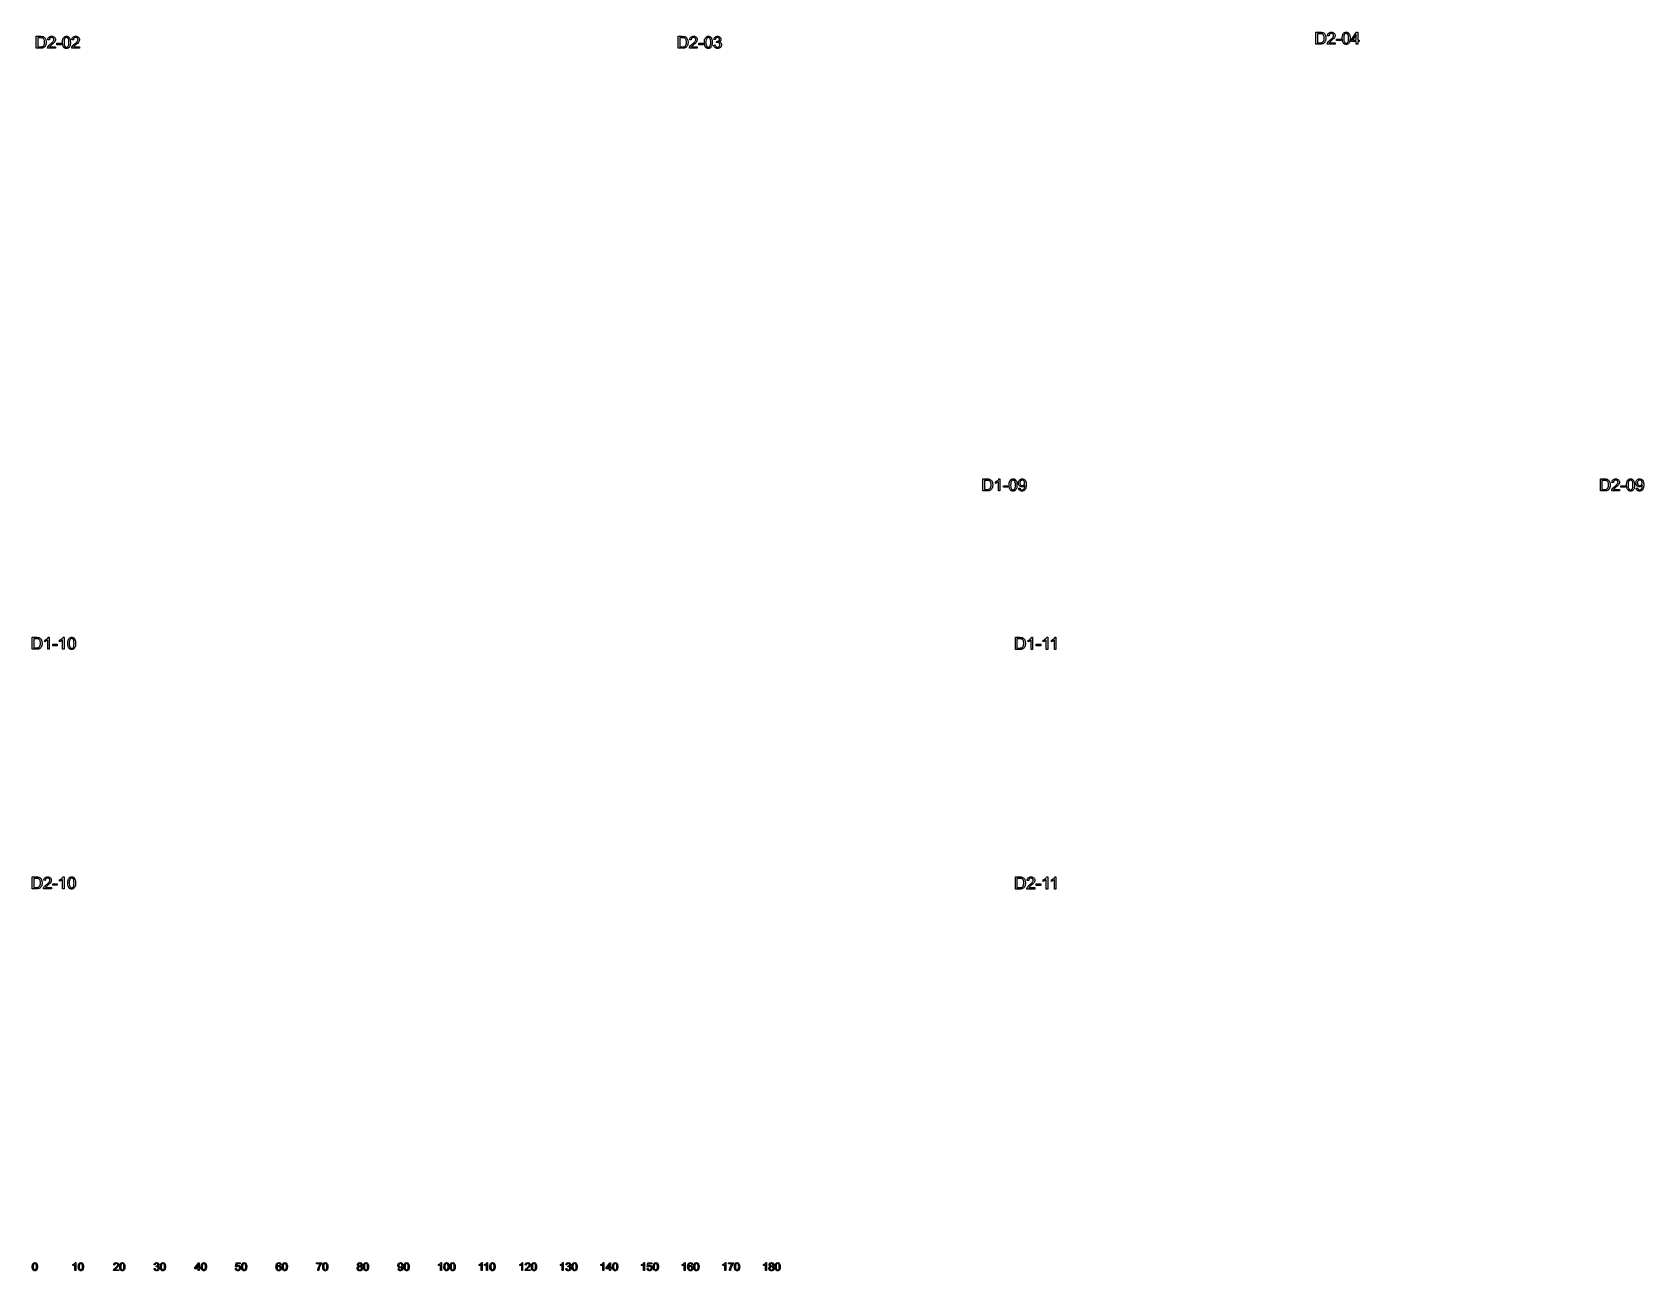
# Model space of a CAD drawing. Header units: millimetres. Extents: x 16 to 413, y -322 to -17.
import ezdxf

# ---------------------------------------------------------------- set-up
doc = ezdxf.new("R2010")
doc.units = ezdxf.units.MM
doc.layers.add('engrave', color=5, linetype='Continuous')

msp = doc.modelspace()

# ---------------------------------------------------------------- linework, layer by layer
at = {"layer": 'engrave'}
for points in [[(17, -20.95), (17, -18.01), (18.01, -18.01), (18.31, -18.02), (18.54, -18.05), (18.66, -18.09), (18.77, -18.14), (18.87, -18.19), (18.97, -18.26), (19.07, -18.37), (19.17, -18.49), (19.25, -18.62), (19.31, -18.77), (19.36, -18.92), (19.4, -19.09), (19.42, -19.27), (19.43, -19.46), (19.42, -19.63), (19.41, -19.78), (19.38, -19.92), (19.35, -20.06), (19.26, -20.29), (19.21, -20.4), (19.15, -20.49), (19.02, -20.64), (18.88, -20.75), (18.72, -20.84), (18.53, -20.9), (18.31, -20.94), (18.06, -20.95), (17, -20.95)], [(17.39, -20.6), (18.02, -20.6), (18.28, -20.59), (18.47, -20.55), (18.62, -20.48), (18.74, -20.4), (18.8, -20.32), (18.86, -20.23), (18.91, -20.14), (18.95, -20.03), (18.98, -19.9), (19.01, -19.77), (19.02, -19.62), (19.03, -19.46), (19.02, -19.24), (18.99, -19.05), (18.94, -18.89), (18.88, -18.75), (18.8, -18.64), (18.71, -18.54), (18.61, -18.47), (18.51, -18.42), (18.42, -18.39), (18.31, -18.37), (18.01, -18.36), (17.39, -18.36), (17.39, -20.6)], [(21.71, -20.6), (21.71, -20.95), (19.77, -20.95), (19.78, -20.82), (19.81, -20.7), (19.86, -20.6), (19.91, -20.5), (20.05, -20.31), (20.25, -20.1), (20.52, -19.86), (20.74, -19.68), (20.92, -19.51), (21.07, -19.37), (21.17, -19.24), (21.24, -19.13), (21.3, -19.02), (21.33, -18.91), (21.34, -18.81), (21.33, -18.7), (21.3, -18.61), (21.25, -18.52), (21.19, -18.45), (21.1, -18.38), (21.01, -18.34), (20.9, -18.31), (20.79, -18.3), (20.66, -18.31), (20.55, -18.34), (20.45, -18.39), (20.37, -18.45), (20.3, -18.54), (20.25, -18.64), (20.22, -18.76), (20.21, -18.89), (19.84, -18.85), (19.87, -18.65), (19.93, -18.48), (20.02, -18.34), (20.13, -18.22), (20.26, -18.12), (20.42, -18.05), (20.59, -18.01), (20.79, -18), (20.99, -18.01), (21.17, -18.06), (21.33, -18.13), (21.46, -18.23), (21.57, -18.36), (21.65, -18.5), (21.69, -18.65), (21.71, -18.82), (21.69, -18.99), (21.64, -19.16), (21.54, -19.34), (21.4, -19.52), (21.18, -19.74), (20.84, -20.04), (20.58, -20.27), (20.42, -20.41), (20.34, -20.51), (20.27, -20.6), (21.71, -20.6)], [(22.06, -20.07), (22.06, -19.71), (23.17, -19.71), (23.17, -20.07), (22.06, -20.07)], [(23.47, -19.5), (23.47, -19.25), (23.49, -19.03), (23.53, -18.83), (23.57, -18.66), (23.63, -18.51), (23.71, -18.38), (23.79, -18.27), (23.89, -18.17), (24.01, -18.1), (24.13, -18.04), (24.27, -18.01), (24.42, -18), (24.54, -18.01), (24.65, -18.02), (24.75, -18.05), (24.84, -18.1), (24.92, -18.15), (25, -18.21), (25.07, -18.29), (25.13, -18.37), (25.19, -18.46), (25.24, -18.57), (25.32, -18.81), (25.35, -18.95), (25.37, -19.11), (25.38, -19.5), (25.38, -19.75), (25.36, -19.97), (25.32, -20.16), (25.28, -20.34), (25.22, -20.49), (25.14, -20.62), (25.06, -20.73), (24.96, -20.83), (24.85, -20.9), (24.72, -20.96), (24.58, -20.99), (24.42, -21), (24.32, -21), (24.22, -20.98), (24.13, -20.96), (24.05, -20.92), (23.97, -20.88), (23.89, -20.83), (23.82, -20.77), (23.76, -20.7), (23.69, -20.6), (23.63, -20.48), (23.58, -20.36), (23.54, -20.21), (23.51, -20.06), (23.49, -19.89), (23.47, -19.5)], [(23.84, -19.5), (23.85, -19.83), (23.88, -20.1), (23.93, -20.31), (23.97, -20.4), (24.01, -20.46), (24.1, -20.57), (24.2, -20.64), (24.31, -20.69), (24.42, -20.7), (24.54, -20.69), (24.65, -20.64), (24.75, -20.57), (24.84, -20.46), (24.88, -20.4), (24.92, -20.31), (24.97, -20.1), (25, -19.83), (25.01, -19.5), (25, -19.17), (24.97, -18.9), (24.92, -18.69), (24.88, -18.6), (24.84, -18.54), (24.75, -18.43), (24.65, -18.36), (24.54, -18.31), (24.42, -18.3), (24.3, -18.31), (24.2, -18.35), (24.1, -18.42), (24.02, -18.51), (23.98, -18.58), (23.94, -18.67), (23.88, -18.89), (23.85, -19.17), (23.84, -19.5)], [(27.65, -20.6), (27.65, -20.95), (25.7, -20.95), (25.71, -20.82), (25.75, -20.7), (25.79, -20.6), (25.84, -20.5), (25.98, -20.31), (26.18, -20.1), (26.45, -19.86), (26.67, -19.68), (26.86, -19.51), (27, -19.37), (27.1, -19.24), (27.18, -19.13), (27.23, -19.02), (27.26, -18.91), (27.27, -18.81), (27.26, -18.7), (27.23, -18.61), (27.18, -18.52), (27.12, -18.45), (27.03, -18.38), (26.94, -18.34), (26.83, -18.31), (26.72, -18.3), (26.59, -18.31), (26.48, -18.34), (26.39, -18.39), (26.3, -18.45), (26.23, -18.54), (26.18, -18.64), (26.15, -18.76), (26.14, -18.89), (25.77, -18.85), (25.8, -18.65), (25.86, -18.48), (25.95, -18.34), (26.06, -18.22), (26.19, -18.12), (26.35, -18.05), (26.53, -18.01), (26.73, -18), (26.93, -18.01), (27.1, -18.06), (27.26, -18.13), (27.39, -18.23), (27.5, -18.36), (27.58, -18.5), (27.63, -18.65), (27.64, -18.82), (27.62, -18.99), (27.57, -19.16), (27.47, -19.34), (27.33, -19.52), (27.11, -19.74), (26.77, -20.04), (26.51, -20.27), (26.36, -20.41), (26.27, -20.51), (26.2, -20.6), (27.65, -20.6)], [(175, -20.95), (175, -18.01), (176.01, -18.01), (176.31, -18.02), (176.53, -18.05), (176.66, -18.09), (176.77, -18.14), (176.87, -18.19), (176.96, -18.26), (177.07, -18.37), (177.17, -18.49), (177.25, -18.62), (177.31, -18.77), (177.36, -18.92), (177.4, -19.09), (177.42, -19.27), (177.43, -19.46), (177.42, -19.63), (177.41, -19.78), (177.38, -19.92), (177.35, -20.06), (177.26, -20.29), (177.21, -20.39), (177.15, -20.48), (177.02, -20.64), (176.88, -20.75), (176.72, -20.84), (176.53, -20.9), (176.31, -20.94), (176.06, -20.95), (175, -20.95)], [(175.39, -20.6), (176.02, -20.6), (176.27, -20.59), (176.47, -20.55), (176.62, -20.48), (176.73, -20.4), (176.8, -20.32), (176.86, -20.23), (176.91, -20.13), (176.95, -20.02), (176.98, -19.9), (177.01, -19.77), (177.02, -19.62), (177.03, -19.46), (177.02, -19.24), (176.99, -19.05), (176.94, -18.89), (176.88, -18.75), (176.8, -18.64), (176.71, -18.54), (176.61, -18.47), (176.51, -18.42), (176.42, -18.39), (176.3, -18.37), (176.01, -18.36), (175.39, -18.36), (175.39, -20.6)], [(179.71, -20.6), (179.71, -20.95), (177.77, -20.95), (177.78, -20.82), (177.81, -20.7), (177.85, -20.6), (177.91, -20.5), (178.05, -20.31), (178.25, -20.1), (178.52, -19.86), (178.74, -19.68), (178.92, -19.51), (179.06, -19.37), (179.17, -19.24), (179.24, -19.13), (179.29, -19.02), (179.33, -18.91), (179.34, -18.81), (179.33, -18.7), (179.3, -18.61), (179.25, -18.52), (179.18, -18.45), (179.1, -18.38), (179.01, -18.34), (178.9, -18.31), (178.78, -18.3), (178.66, -18.31), (178.55, -18.34), (178.45, -18.39), (178.37, -18.45), (178.3, -18.54), (178.25, -18.64), (178.22, -18.76), (178.21, -18.89), (177.84, -18.85), (177.87, -18.65), (177.93, -18.48), (178.01, -18.34), (178.12, -18.22), (178.26, -18.12), (178.42, -18.05), (178.59, -18.01), (178.79, -18), (178.99, -18.01), (179.17, -18.06), (179.33, -18.13), (179.46, -18.23), (179.57, -18.36), (179.64, -18.5), (179.69, -18.65), (179.71, -18.82), (179.69, -18.99), (179.63, -19.16), (179.54, -19.34), (179.39, -19.52), (179.17, -19.74), (178.84, -20.04), (178.57, -20.27), (178.42, -20.41), (178.34, -20.5), (178.27, -20.6), (179.71, -20.6)], [(180.06, -20.07), (180.06, -19.7), (181.16, -19.7), (181.16, -20.07), (180.06, -20.07)], [(181.46, -19.5), (181.47, -19.25), (181.49, -19.03), (181.52, -18.83), (181.57, -18.66), (181.63, -18.51), (181.7, -18.38), (181.79, -18.27), (181.89, -18.17), (182, -18.1), (182.13, -18.04), (182.27, -18.01), (182.42, -18), (182.53, -18.01), (182.64, -18.02), (182.74, -18.05), (182.83, -18.1), (182.92, -18.15), (183, -18.21), (183.07, -18.29), (183.13, -18.37), (183.18, -18.46), (183.23, -18.57), (183.31, -18.81), (183.34, -18.95), (183.36, -19.11), (183.38, -19.5), (183.37, -19.75), (183.35, -19.97), (183.32, -20.16), (183.27, -20.33), (183.21, -20.48), (183.14, -20.62), (183.05, -20.73), (182.95, -20.82), (182.84, -20.9), (182.71, -20.95), (182.57, -20.99), (182.42, -21), (182.32, -20.99), (182.22, -20.98), (182.13, -20.96), (182.04, -20.92), (181.96, -20.88), (181.89, -20.83), (181.82, -20.76), (181.75, -20.69), (181.68, -20.59), (181.63, -20.48), (181.58, -20.35), (181.54, -20.21), (181.5, -20.06), (181.48, -19.88), (181.46, -19.5)], [(181.83, -19.5), (181.84, -19.83), (181.88, -20.1), (181.93, -20.31), (181.96, -20.39), (182, -20.46), (182.09, -20.57), (182.19, -20.64), (182.3, -20.69), (182.42, -20.7), (182.54, -20.69), (182.65, -20.64), (182.75, -20.57), (182.84, -20.46), (182.88, -20.39), (182.91, -20.31), (182.96, -20.1), (183, -19.83), (183.01, -19.5), (183, -19.17), (182.96, -18.9), (182.91, -18.69), (182.88, -18.6), (182.84, -18.54), (182.75, -18.43), (182.65, -18.36), (182.54, -18.31), (182.42, -18.3), (182.3, -18.31), (182.19, -18.35), (182.1, -18.42), (182.02, -18.51), (181.98, -18.58), (181.94, -18.67), (181.88, -18.89), (181.84, -19.17), (181.83, -19.5)], [(183.75, -20.17), (184.11, -20.12), (184.14, -20.27), (184.19, -20.39), (184.25, -20.49), (184.32, -20.57), (184.4, -20.63), (184.48, -20.67), (184.58, -20.69), (184.68, -20.7), (184.8, -20.69), (184.92, -20.66), (185.02, -20.6), (185.11, -20.53), (185.19, -20.43), (185.24, -20.33), (185.27, -20.21), (185.29, -20.09), (185.28, -19.97), (185.25, -19.86), (185.19, -19.77), (185.12, -19.68), (185.04, -19.61), (184.94, -19.56), (184.83, -19.53), (184.71, -19.52), (184.6, -19.53), (184.46, -19.56), (184.5, -19.24), (184.55, -19.25), (184.67, -19.24), (184.77, -19.22), (184.87, -19.18), (184.97, -19.13), (185.05, -19.06), (185.11, -18.97), (185.14, -18.87), (185.15, -18.76), (185.15, -18.66), (185.12, -18.57), (185.08, -18.5), (185.02, -18.43), (184.95, -18.37), (184.87, -18.33), (184.77, -18.3), (184.67, -18.3), (184.57, -18.3), (184.48, -18.33), (184.4, -18.37), (184.32, -18.43), (184.26, -18.5), (184.21, -18.59), (184.17, -18.7), (184.14, -18.83), (183.78, -18.76), (183.83, -18.59), (183.89, -18.44), (183.98, -18.31), (184.08, -18.2), (184.21, -18.11), (184.34, -18.05), (184.5, -18.01), (184.66, -18), (184.78, -18.01), (184.9, -18.03), (185, -18.06), (185.11, -18.1), (185.2, -18.16), (185.29, -18.23), (185.36, -18.3), (185.42, -18.38), (185.46, -18.48), (185.5, -18.57), (185.52, -18.66), (185.52, -18.76), (185.52, -18.86), (185.5, -18.94), (185.47, -19.03), (185.42, -19.11), (185.36, -19.18), (185.3, -19.25), (185.21, -19.31), (185.12, -19.36), (185.24, -19.4), (185.35, -19.45), (185.44, -19.52), (185.52, -19.61), (185.59, -19.71), (185.63, -19.82), (185.66, -19.94), (185.67, -20.08), (185.65, -20.27), (185.6, -20.44), (185.51, -20.59), (185.39, -20.73), (185.24, -20.85), (185.07, -20.93), (184.88, -20.98), (184.68, -21), (184.49, -20.99), (184.33, -20.94), (184.17, -20.87), (184.04, -20.77), (183.92, -20.65), (183.84, -20.51), (183.78, -20.35), (183.75, -20.17)], [(332, -19.95), (332, -17.01), (333.01, -17.01), (333.31, -17.02), (333.54, -17.05), (333.66, -17.09), (333.77, -17.14), (333.87, -17.19), (333.97, -17.26), (334.07, -17.37), (334.17, -17.49), (334.25, -17.62), (334.31, -17.77), (334.36, -17.92), (334.4, -18.09), (334.42, -18.27), (334.43, -18.46), (334.42, -18.63), (334.41, -18.78), (334.38, -18.92), (334.35, -19.06), (334.26, -19.29), (334.21, -19.4), (334.15, -19.49), (334.02, -19.64), (333.88, -19.75), (333.72, -19.84), (333.53, -19.9), (333.31, -19.94), (333.06, -19.95), (332, -19.95)], [(332.39, -19.6), (333.02, -19.6), (333.28, -19.59), (333.47, -19.55), (333.62, -19.48), (333.74, -19.4), (333.8, -19.32), (333.86, -19.23), (333.91, -19.14), (333.95, -19.03), (333.98, -18.9), (334.01, -18.77), (334.02, -18.62), (334.03, -18.46), (334.02, -18.24), (333.99, -18.05), (333.94, -17.89), (333.88, -17.75), (333.8, -17.64), (333.71, -17.54), (333.61, -17.47), (333.51, -17.42), (333.42, -17.39), (333.31, -17.37), (333.01, -17.36), (332.39, -17.36), (332.39, -19.6)], [(336.71, -19.6), (336.71, -19.95), (334.77, -19.95), (334.78, -19.82), (334.81, -19.7), (334.86, -19.6), (334.91, -19.5), (335.05, -19.31), (335.25, -19.1), (335.52, -18.86), (335.74, -18.68), (335.92, -18.51), (336.07, -18.37), (336.17, -18.24), (336.24, -18.13), (336.3, -18.02), (336.33, -17.91), (336.34, -17.81), (336.33, -17.7), (336.3, -17.61), (336.25, -17.52), (336.19, -17.45), (336.1, -17.38), (336.01, -17.34), (335.9, -17.31), (335.79, -17.3), (335.66, -17.31), (335.55, -17.34), (335.45, -17.39), (335.37, -17.45), (335.3, -17.54), (335.25, -17.64), (335.22, -17.76), (335.21, -17.89), (334.84, -17.85), (334.87, -17.65), (334.93, -17.48), (335.02, -17.34), (335.13, -17.22), (335.26, -17.12), (335.42, -17.05), (335.59, -17.01), (335.79, -17), (335.99, -17.01), (336.17, -17.06), (336.33, -17.13), (336.46, -17.23), (336.57, -17.36), (336.65, -17.5), (336.69, -17.65), (336.71, -17.82), (336.69, -17.99), (336.64, -18.16), (336.54, -18.34), (336.4, -18.52), (336.18, -18.74), (335.84, -19.04), (335.58, -19.27), (335.42, -19.41), (335.34, -19.51), (335.27, -19.6), (336.71, -19.6)], [(337.06, -19.07), (337.06, -18.71), (338.17, -18.71), (338.17, -19.07), (337.06, -19.07)], [(338.47, -18.5), (338.47, -18.25), (338.49, -18.03), (338.53, -17.83), (338.57, -17.66), (338.63, -17.51), (338.71, -17.38), (338.79, -17.27), (338.89, -17.17), (339.01, -17.1), (339.13, -17.04), (339.27, -17.01), (339.42, -17), (339.54, -17.01), (339.65, -17.02), (339.75, -17.05), (339.84, -17.1), (339.92, -17.15), (340, -17.21), (340.07, -17.29), (340.13, -17.37), (340.19, -17.46), (340.24, -17.57), (340.32, -17.81), (340.35, -17.95), (340.37, -18.11), (340.38, -18.5), (340.38, -18.75), (340.36, -18.97), (340.32, -19.16), (340.28, -19.34), (340.22, -19.49), (340.14, -19.62), (340.06, -19.73), (339.96, -19.83), (339.85, -19.9), (339.72, -19.96), (339.58, -19.99), (339.42, -20), (339.32, -20), (339.22, -19.98), (339.13, -19.96), (339.05, -19.92), (338.97, -19.88), (338.89, -19.83), (338.82, -19.77), (338.76, -19.7), (338.69, -19.6), (338.63, -19.48), (338.58, -19.36), (338.54, -19.21), (338.51, -19.06), (338.49, -18.89), (338.47, -18.5)], [(338.84, -18.5), (338.85, -18.83), (338.88, -19.1), (338.93, -19.31), (338.97, -19.4), (339.01, -19.46), (339.1, -19.57), (339.2, -19.64), (339.31, -19.69), (339.42, -19.7), (339.54, -19.69), (339.65, -19.64), (339.75, -19.57), (339.84, -19.46), (339.88, -19.4), (339.92, -19.31), (339.97, -19.1), (340, -18.83), (340.01, -18.5), (340, -18.17), (339.97, -17.9), (339.92, -17.69), (339.88, -17.6), (339.84, -17.54), (339.75, -17.43), (339.65, -17.36), (339.54, -17.31), (339.42, -17.3), (339.3, -17.31), (339.2, -17.35), (339.1, -17.42), (339.02, -17.51), (338.98, -17.58), (338.94, -17.67), (338.88, -17.89), (338.85, -18.17), (338.84, -18.5)], [(341.91, -19.95), (341.91, -19.25), (340.63, -19.25), (340.63, -18.92), (341.97, -17.01), (342.27, -17.01), (342.27, -18.92), (342.66, -18.92), (342.66, -19.25), (342.27, -19.25), (342.27, -19.95), (341.91, -19.95)], [(341.91, -18.92), (341.91, -17.59), (340.99, -18.92), (341.91, -18.92)], [(250, -129.95), (250, -127.01), (251.01, -127.01), (251.31, -127.02), (251.54, -127.05), (251.66, -127.09), (251.77, -127.14), (251.87, -127.19), (251.97, -127.26), (252.07, -127.37), (252.17, -127.49), (252.25, -127.62), (252.31, -127.77), (252.36, -127.92), (252.4, -128.09), (252.42, -128.27), (252.43, -128.46), (252.42, -128.63), (252.41, -128.78), (252.38, -128.92), (252.35, -129.06), (252.26, -129.29), (252.21, -129.4), (252.15, -129.49), (252.02, -129.64), (251.88, -129.75), (251.72, -129.84), (251.53, -129.9), (251.31, -129.94), (251.06, -129.95), (250, -129.95)], [(250.39, -129.6), (251.02, -129.6), (251.28, -129.59), (251.47, -129.55), (251.62, -129.48), (251.74, -129.4), (251.8, -129.32), (251.86, -129.23), (251.91, -129.14), (251.95, -129.03), (251.98, -128.9), (252.01, -128.77), (252.02, -128.62), (252.03, -128.46), (252.02, -128.24), (251.99, -128.05), (251.94, -127.89), (251.88, -127.75), (251.8, -127.64), (251.71, -127.54), (251.61, -127.47), (251.51, -127.42), (251.42, -127.39), (251.31, -127.37), (251.01, -127.36), (250.39, -127.36), (250.39, -129.6)], [(254.18, -129.95), (253.82, -129.95), (253.82, -127.65), (253.67, -127.78), (253.47, -127.9), (253.27, -128.01), (253.09, -128.09), (253.09, -127.74), (253.24, -127.66), (253.38, -127.58), (253.51, -127.49), (253.62, -127.39), (253.73, -127.29), (253.82, -127.19), (253.89, -127.1), (253.94, -127), (254.18, -127), (254.18, -129.95)], [(255.06, -129.07), (255.06, -128.71), (256.17, -128.71), (256.17, -129.07), (255.06, -129.07)], [(256.47, -128.5), (256.47, -128.25), (256.49, -128.03), (256.53, -127.83), (256.57, -127.66), (256.63, -127.51), (256.71, -127.38), (256.79, -127.27), (256.89, -127.17), (257.01, -127.1), (257.13, -127.04), (257.27, -127.01), (257.42, -127), (257.54, -127.01), (257.65, -127.02), (257.75, -127.05), (257.84, -127.1), (257.92, -127.15), (258, -127.21), (258.07, -127.29), (258.13, -127.37), (258.19, -127.46), (258.24, -127.57), (258.32, -127.81), (258.35, -127.95), (258.37, -128.11), (258.38, -128.5), (258.38, -128.75), (258.36, -128.97), (258.32, -129.16), (258.28, -129.34), (258.22, -129.49), (258.14, -129.62), (258.06, -129.73), (257.96, -129.83), (257.85, -129.9), (257.72, -129.96), (257.58, -129.99), (257.42, -130), (257.32, -130), (257.22, -129.98), (257.13, -129.96), (257.05, -129.92), (256.97, -129.88), (256.89, -129.83), (256.82, -129.77), (256.76, -129.7), (256.69, -129.6), (256.63, -129.48), (256.58, -129.36), (256.54, -129.21), (256.51, -129.06), (256.49, -128.89), (256.47, -128.5)], [(256.84, -128.5), (256.85, -128.83), (256.88, -129.1), (256.93, -129.31), (256.97, -129.4), (257.01, -129.46), (257.1, -129.57), (257.2, -129.64), (257.31, -129.69), (257.42, -129.7), (257.54, -129.69), (257.65, -129.64), (257.75, -129.57), (257.84, -129.46), (257.88, -129.4), (257.92, -129.31), (257.97, -129.1), (258, -128.83), (258.01, -128.5), (258, -128.17), (257.97, -127.9), (257.92, -127.69), (257.88, -127.6), (257.84, -127.54), (257.75, -127.43), (257.65, -127.36), (257.54, -127.31), (257.42, -127.3), (257.3, -127.31), (257.2, -127.35), (257.1, -127.42), (257.02, -127.51), (256.98, -127.58), (256.94, -127.67), (256.88, -127.89), (256.85, -128.17), (256.84, -128.5)], [(258.8, -129.27), (259.15, -129.24), (259.18, -129.35), (259.21, -129.45), (259.26, -129.53), (259.32, -129.59), (259.39, -129.64), (259.46, -129.68), (259.54, -129.7), (259.64, -129.7), (259.72, -129.7), (259.79, -129.68), (259.86, -129.66), (259.93, -129.63), (260.04, -129.54), (260.13, -129.42), (260.21, -129.27), (260.27, -129.08), (260.31, -128.86), (260.32, -128.64), (260.32, -128.57), (260.26, -128.65), (260.19, -128.72), (260.11, -128.79), (260.03, -128.85), (259.93, -128.89), (259.83, -128.93), (259.73, -128.95), (259.62, -128.95), (259.44, -128.94), (259.28, -128.89), (259.14, -128.81), (259, -128.69), (258.89, -128.55), (258.81, -128.38), (258.77, -128.2), (258.75, -127.99), (258.77, -127.78), (258.82, -127.59), (258.9, -127.42), (259.01, -127.27), (259.15, -127.15), (259.31, -127.07), (259.48, -127.02), (259.67, -127), (259.81, -127.01), (259.95, -127.04), (260.08, -127.09), (260.2, -127.15), (260.31, -127.24), (260.41, -127.34), (260.49, -127.46), (260.56, -127.59), (260.61, -127.75), (260.65, -127.94), (260.67, -128.17), (260.68, -128.42), (260.67, -128.69), (260.65, -128.93), (260.61, -129.14), (260.56, -129.32), (260.49, -129.47), (260.41, -129.61), (260.31, -129.73), (260.2, -129.83), (260.07, -129.9), (259.93, -129.96), (259.79, -129.99), (259.63, -130), (259.46, -129.99), (259.32, -129.95), (259.18, -129.89), (259.07, -129.81), (258.97, -129.7), (258.89, -129.58), (258.84, -129.43), (258.8, -129.27)], [(260.28, -127.97), (260.27, -127.83), (260.24, -127.7), (260.19, -127.58), (260.12, -127.48), (260.03, -127.4), (259.93, -127.34), (259.83, -127.31), (259.72, -127.3), (259.6, -127.31), (259.49, -127.35), (259.39, -127.41), (259.3, -127.49), (259.22, -127.6), (259.16, -127.72), (259.13, -127.85), (259.12, -128), (259.13, -128.14), (259.16, -128.26), (259.22, -128.37), (259.29, -128.46), (259.38, -128.54), (259.48, -128.59), (259.59, -128.62), (259.71, -128.64), (259.83, -128.62), (259.94, -128.59), (260.03, -128.54), (260.12, -128.46), (260.19, -128.36), (260.24, -128.25), (260.27, -128.12), (260.28, -127.97)], [(402, -129.95), (402, -127.01), (403.01, -127.01), (403.31, -127.02), (403.54, -127.05), (403.66, -127.09), (403.77, -127.14), (403.87, -127.19), (403.97, -127.26), (404.07, -127.37), (404.17, -127.49), (404.25, -127.62), (404.31, -127.77), (404.36, -127.92), (404.4, -128.09), (404.42, -128.27), (404.43, -128.46), (404.42, -128.63), (404.41, -128.78), (404.38, -128.92), (404.35, -129.06), (404.26, -129.29), (404.21, -129.4), (404.15, -129.49), (404.02, -129.64), (403.88, -129.75), (403.72, -129.84), (403.53, -129.9), (403.31, -129.94), (403.06, -129.95), (402, -129.95)], [(402.39, -129.6), (403.02, -129.6), (403.28, -129.59), (403.47, -129.55), (403.62, -129.48), (403.74, -129.4), (403.8, -129.32), (403.86, -129.23), (403.91, -129.14), (403.95, -129.03), (403.98, -128.9), (404.01, -128.77), (404.02, -128.62), (404.03, -128.46), (404.02, -128.24), (403.99, -128.05), (403.94, -127.89), (403.88, -127.75), (403.8, -127.64), (403.71, -127.54), (403.61, -127.47), (403.51, -127.42), (403.42, -127.39), (403.31, -127.37), (403.01, -127.36), (402.39, -127.36), (402.39, -129.6)], [(406.71, -129.6), (406.71, -129.95), (404.77, -129.95), (404.78, -129.82), (404.81, -129.7), (404.86, -129.6), (404.91, -129.5), (405.05, -129.31), (405.25, -129.1), (405.52, -128.86), (405.74, -128.68), (405.92, -128.51), (406.07, -128.37), (406.17, -128.24), (406.24, -128.13), (406.3, -128.02), (406.33, -127.91), (406.34, -127.81), (406.33, -127.7), (406.3, -127.61), (406.25, -127.52), (406.19, -127.45), (406.1, -127.38), (406.01, -127.34), (405.9, -127.31), (405.79, -127.3), (405.66, -127.31), (405.55, -127.34), (405.45, -127.39), (405.37, -127.45), (405.3, -127.54), (405.25, -127.64), (405.22, -127.76), (405.21, -127.89), (404.84, -127.85), (404.87, -127.65), (404.93, -127.48), (405.02, -127.34), (405.13, -127.22), (405.26, -127.12), (405.42, -127.05), (405.59, -127.01), (405.79, -127), (405.99, -127.01), (406.17, -127.06), (406.33, -127.13), (406.46, -127.23), (406.57, -127.36), (406.65, -127.5), (406.69, -127.65), (406.71, -127.82), (406.69, -127.99), (406.64, -128.16), (406.54, -128.34), (406.4, -128.52), (406.18, -128.74), (405.84, -129.04), (405.58, -129.27), (405.42, -129.41), (405.34, -129.51), (405.27, -129.6), (406.71, -129.6)], [(407.06, -129.07), (407.06, -128.71), (408.17, -128.71), (408.17, -129.07), (407.06, -129.07)], [(408.47, -128.5), (408.47, -128.25), (408.49, -128.03), (408.53, -127.83), (408.57, -127.66), (408.63, -127.51), (408.71, -127.38), (408.79, -127.27), (408.89, -127.17), (409.01, -127.1), (409.13, -127.04), (409.27, -127.01), (409.42, -127), (409.54, -127.01), (409.65, -127.02), (409.75, -127.05), (409.84, -127.1), (409.92, -127.15), (410, -127.21), (410.07, -127.29), (410.13, -127.37), (410.19, -127.46), (410.24, -127.57), (410.32, -127.81), (410.35, -127.95), (410.37, -128.11), (410.38, -128.5), (410.38, -128.75), (410.36, -128.97), (410.32, -129.16), (410.28, -129.34), (410.22, -129.49), (410.14, -129.62), (410.06, -129.73), (409.96, -129.83), (409.85, -129.9), (409.72, -129.96), (409.58, -129.99), (409.42, -130), (409.32, -130), (409.22, -129.98), (409.13, -129.96), (409.05, -129.92), (408.97, -129.88), (408.89, -129.83), (408.82, -129.77), (408.76, -129.7), (408.69, -129.6), (408.63, -129.48), (408.58, -129.36), (408.54, -129.21), (408.51, -129.06), (408.49, -128.89), (408.47, -128.5)], [(408.84, -128.5), (408.85, -128.83), (408.88, -129.1), (408.93, -129.31), (408.97, -129.4), (409.01, -129.46), (409.1, -129.57), (409.2, -129.64), (409.31, -129.69), (409.42, -129.7), (409.54, -129.69), (409.65, -129.64), (409.75, -129.57), (409.84, -129.46), (409.88, -129.4), (409.92, -129.31), (409.97, -129.1), (410, -128.83), (410.01, -128.5), (410, -128.17), (409.97, -127.9), (409.92, -127.69), (409.88, -127.6), (409.84, -127.54), (409.75, -127.43), (409.65, -127.36), (409.54, -127.31), (409.42, -127.3), (409.3, -127.31), (409.2, -127.35), (409.1, -127.42), (409.02, -127.51), (408.98, -127.58), (408.94, -127.67), (408.88, -127.89), (408.85, -128.17), (408.84, -128.5)], [(410.8, -129.27), (411.15, -129.24), (411.18, -129.35), (411.21, -129.45), (411.26, -129.53), (411.32, -129.59), (411.39, -129.64), (411.46, -129.68), (411.54, -129.7), (411.64, -129.7), (411.72, -129.7), (411.79, -129.68), (411.86, -129.66), (411.93, -129.63), (412.04, -129.54), (412.13, -129.42), (412.21, -129.27), (412.27, -129.08), (412.31, -128.86), (412.32, -128.64), (412.32, -128.57), (412.26, -128.65), (412.19, -128.72), (412.11, -128.79), (412.03, -128.85), (411.93, -128.89), (411.83, -128.93), (411.73, -128.95), (411.62, -128.95), (411.44, -128.94), (411.28, -128.89), (411.14, -128.81), (411, -128.69), (410.89, -128.55), (410.81, -128.38), (410.77, -128.2), (410.75, -127.99), (410.77, -127.78), (410.82, -127.59), (410.9, -127.42), (411.01, -127.27), (411.15, -127.15), (411.31, -127.07), (411.48, -127.02), (411.67, -127), (411.81, -127.01), (411.95, -127.04), (412.08, -127.09), (412.2, -127.15), (412.31, -127.24), (412.41, -127.34), (412.49, -127.46), (412.56, -127.59), (412.61, -127.75), (412.65, -127.94), (412.67, -128.17), (412.68, -128.42), (412.67, -128.69), (412.65, -128.93), (412.61, -129.14), (412.56, -129.32), (412.49, -129.47), (412.41, -129.61), (412.31, -129.73), (412.2, -129.83), (412.07, -129.9), (411.93, -129.96), (411.79, -129.99), (411.63, -130), (411.46, -129.99), (411.32, -129.95), (411.18, -129.89), (411.07, -129.81), (410.97, -129.7), (410.89, -129.58), (410.84, -129.43), (410.8, -129.27)], [(412.28, -127.97), (412.27, -127.83), (412.24, -127.7), (412.19, -127.58), (412.12, -127.48), (412.03, -127.4), (411.93, -127.34), (411.83, -127.31), (411.72, -127.3), (411.6, -127.31), (411.49, -127.35), (411.39, -127.41), (411.3, -127.49), (411.22, -127.6), (411.16, -127.72), (411.13, -127.85), (411.12, -128), (411.13, -128.14), (411.16, -128.26), (411.22, -128.37), (411.29, -128.46), (411.38, -128.54), (411.48, -128.59), (411.59, -128.62), (411.71, -128.64), (411.83, -128.62), (411.94, -128.59), (412.03, -128.54), (412.12, -128.46), (412.19, -128.36), (412.24, -128.25), (412.27, -128.12), (412.28, -127.97)], [(16, -168.95), (16, -166.01), (17.01, -166.01), (17.31, -166.02), (17.54, -166.05), (17.66, -166.09), (17.77, -166.14), (17.87, -166.19), (17.97, -166.26), (18.07, -166.37), (18.17, -166.49), (18.25, -166.62), (18.31, -166.77), (18.36, -166.92), (18.4, -167.09), (18.42, -167.27), (18.43, -167.46), (18.42, -167.63), (18.41, -167.78), (18.38, -167.92), (18.35, -168.06), (18.26, -168.29), (18.21, -168.4), (18.15, -168.49), (18.02, -168.64), (17.88, -168.75), (17.72, -168.84), (17.53, -168.9), (17.31, -168.94), (17.06, -168.95), (16, -168.95)], [(16.39, -168.6), (17.02, -168.6), (17.28, -168.59), (17.47, -168.55), (17.62, -168.48), (17.74, -168.4), (17.8, -168.32), (17.86, -168.23), (17.91, -168.14), (17.95, -168.03), (17.98, -167.9), (18.01, -167.77), (18.02, -167.62), (18.03, -167.46), (18.02, -167.24), (17.99, -167.05), (17.94, -166.89), (17.88, -166.75), (17.8, -166.64), (17.71, -166.54), (17.61, -166.47), (17.51, -166.42), (17.42, -166.39), (17.31, -166.37), (17.01, -166.36), (16.39, -166.36), (16.39, -168.6)], [(20.18, -168.95), (19.82, -168.95), (19.82, -166.65), (19.67, -166.78), (19.47, -166.9), (19.27, -167.01), (19.09, -167.09), (19.09, -166.74), (19.24, -166.66), (19.38, -166.58), (19.51, -166.49), (19.62, -166.39), (19.73, -166.29), (19.82, -166.19), (19.89, -166.1), (19.94, -166), (20.18, -166), (20.18, -168.95)], [(23.83, -168.95), (23.46, -168.95), (23.46, -166.65), (23.31, -166.78), (23.12, -166.9), (22.92, -167.01), (22.74, -167.09), (22.74, -166.74), (22.89, -166.66), (23.03, -166.58), (23.15, -166.49), (23.27, -166.39), (23.38, -166.29), (23.47, -166.19), (23.54, -166.1), (23.59, -166), (23.83, -166), (23.83, -168.95)], [(24.75, -167.5), (24.76, -167.25), (24.78, -167.03), (24.81, -166.83), (24.86, -166.66), (24.92, -166.51), (24.99, -166.38), (25.08, -166.27), (25.18, -166.17), (25.29, -166.1), (25.41, -166.04), (25.55, -166.01), (25.71, -166), (25.82, -166.01), (25.93, -166.02), (26.03, -166.05), (26.12, -166.1), (26.21, -166.15), (26.29, -166.21), (26.35, -166.29), (26.42, -166.37), (26.47, -166.46), (26.52, -166.57), (26.6, -166.81), (26.63, -166.95), (26.65, -167.11), (26.67, -167.5), (26.66, -167.75), (26.64, -167.97), (26.61, -168.16), (26.56, -168.34), (26.5, -168.49), (26.43, -168.62), (26.34, -168.73), (26.24, -168.83), (26.13, -168.9), (26, -168.96), (25.86, -168.99), (25.71, -169), (25.6, -169), (25.51, -168.98), (25.41, -168.96), (25.33, -168.92), (25.25, -168.88), (25.17, -168.83), (25.1, -168.77), (25.04, -168.7), (24.97, -168.6), (24.91, -168.48), (24.86, -168.36), (24.82, -168.21), (24.79, -168.06), (24.77, -167.89), (24.75, -167.5)], [(25.12, -167.5), (25.13, -167.83), (25.16, -168.1), (25.22, -168.31), (25.25, -168.4), (25.29, -168.46), (25.38, -168.57), (25.48, -168.64), (25.59, -168.69), (25.71, -168.7), (25.83, -168.69), (25.94, -168.64), (26.04, -168.57), (26.13, -168.46), (26.16, -168.4), (26.2, -168.31), (26.25, -168.1), (26.28, -167.83), (26.29, -167.5), (26.28, -167.17), (26.25, -166.9), (26.2, -166.69), (26.16, -166.6), (26.13, -166.54), (26.04, -166.43), (25.94, -166.36), (25.82, -166.31), (25.7, -166.3), (25.59, -166.31), (25.48, -166.35), (25.39, -166.42), (25.31, -166.51), (25.26, -166.58), (25.23, -166.67), (25.17, -166.89), (25.13, -167.17), (25.12, -167.5)], [(258, -169), (258, -166.01), (259.03, -166.01), (259.34, -166.02), (259.56, -166.06), (259.68, -166.09), (259.8, -166.14), (259.9, -166.2), (260, -166.27), (260.11, -166.38), (260.21, -166.5), (260.29, -166.63), (260.35, -166.78), (260.4, -166.94), (260.44, -167.11), (260.46, -167.3), (260.47, -167.49), (260.47, -167.66), (260.45, -167.81), (260.43, -167.96), (260.39, -168.09), (260.3, -168.33), (260.25, -168.44), (260.19, -168.53), (260.06, -168.68), (259.91, -168.8), (259.75, -168.89), (259.56, -168.95), (259.33, -168.99), (259.08, -169), (258, -169)], [(258.4, -168.65), (259.03, -168.65), (259.3, -168.63), (259.5, -168.59), (259.65, -168.53), (259.76, -168.44), (259.83, -168.36), (259.89, -168.27), (259.94, -168.17), (259.98, -168.06), (260.02, -167.93), (260.04, -167.8), (260.06, -167.65), (260.06, -167.48), (260.05, -167.26), (260.02, -167.07), (259.98, -166.9), (259.91, -166.76), (259.83, -166.65), (259.74, -166.55), (259.64, -166.48), (259.53, -166.43), (259.44, -166.4), (259.33, -166.38), (259.02, -166.36), (258.4, -166.36), (258.4, -168.65)], [(262.25, -169), (261.88, -169), (261.88, -166.66), (261.73, -166.79), (261.53, -166.92), (261.33, -167.03), (261.15, -167.1), (261.15, -166.75), (261.3, -166.67), (261.44, -166.59), (261.56, -166.5), (261.68, -166.4), (261.79, -166.3), (261.88, -166.2), (261.95, -166.1), (262.01, -166), (262.25, -166), (262.25, -169)], [(265.96, -169), (265.59, -169), (265.59, -166.66), (265.44, -166.79), (265.24, -166.92), (265.04, -167.03), (264.86, -167.1), (264.86, -166.75), (265.01, -166.67), (265.15, -166.59), (265.28, -166.5), (265.4, -166.4), (265.5, -166.3), (265.59, -166.2), (265.67, -166.1), (265.72, -166), (265.96, -166), (265.96, -169)], [(267.97, -169), (267.6, -169), (267.6, -166.66), (267.45, -166.79), (267.26, -166.92), (267.05, -167.03), (266.87, -167.1), (266.87, -166.75), (267.02, -166.67), (267.16, -166.59), (267.29, -166.5), (267.41, -166.4), (267.51, -166.3), (267.6, -166.2), (267.68, -166.1), (267.73, -166), (267.97, -166), (267.97, -169)], [(21.06, -168.07), (21.06, -167.71), (22.17, -167.71), (22.17, -168.07), (21.06, -168.07)], [(263.15, -168.1), (263.15, -167.73), (264.27, -167.73), (264.27, -168.1), (263.15, -168.1)], [(16, -227.95), (16, -225.01), (17.01, -225.01), (17.31, -225.02), (17.54, -225.05), (17.66, -225.09), (17.77, -225.14), (17.87, -225.19), (17.97, -225.26), (18.07, -225.37), (18.17, -225.49), (18.25, -225.62), (18.31, -225.77), (18.36, -225.92), (18.4, -226.09), (18.42, -226.27), (18.43, -226.46), (18.42, -226.63), (18.41, -226.78), (18.38, -226.92), (18.35, -227.06), (18.26, -227.29), (18.21, -227.4), (18.15, -227.49), (18.02, -227.64), (17.88, -227.75), (17.72, -227.84), (17.53, -227.9), (17.31, -227.94), (17.06, -227.95), (16, -227.95)], [(16.39, -227.6), (17.02, -227.6), (17.28, -227.59), (17.47, -227.55), (17.62, -227.48), (17.74, -227.4), (17.8, -227.32), (17.86, -227.23), (17.91, -227.14), (17.95, -227.03), (17.98, -226.9), (18.01, -226.77), (18.02, -226.62), (18.03, -226.46), (18.02, -226.24), (17.99, -226.05), (17.94, -225.89), (17.88, -225.75), (17.8, -225.64), (17.71, -225.54), (17.61, -225.47), (17.51, -225.42), (17.42, -225.39), (17.31, -225.37), (17.01, -225.36), (16.39, -225.36), (16.39, -227.6)], [(20.71, -227.6), (20.71, -227.95), (18.77, -227.95), (18.78, -227.82), (18.81, -227.7), (18.86, -227.6), (18.91, -227.5), (19.05, -227.31), (19.25, -227.1), (19.52, -226.86), (19.74, -226.68), (19.92, -226.51), (20.07, -226.37), (20.17, -226.24), (20.24, -226.13), (20.3, -226.02), (20.33, -225.91), (20.34, -225.81), (20.33, -225.7), (20.3, -225.61), (20.25, -225.52), (20.19, -225.45), (20.1, -225.38), (20.01, -225.34), (19.9, -225.31), (19.79, -225.3), (19.66, -225.31), (19.55, -225.34), (19.45, -225.39), (19.37, -225.45), (19.3, -225.54), (19.25, -225.64), (19.22, -225.76), (19.21, -225.89), (18.84, -225.85), (18.87, -225.65), (18.93, -225.48), (19.02, -225.34), (19.13, -225.22), (19.26, -225.12), (19.42, -225.05), (19.59, -225.01), (19.79, -225), (19.99, -225.01), (20.17, -225.06), (20.33, -225.13), (20.46, -225.23), (20.57, -225.36), (20.65, -225.5), (20.69, -225.65), (20.71, -225.82), (20.69, -225.99), (20.64, -226.16), (20.54, -226.34), (20.4, -226.52), (20.18, -226.74), (19.84, -227.04), (19.58, -227.27), (19.42, -227.41), (19.34, -227.51), (19.27, -227.6), (20.71, -227.6)], [(23.83, -227.95), (23.46, -227.95), (23.46, -225.65), (23.31, -225.78), (23.12, -225.9), (22.92, -226.01), (22.74, -226.09), (22.74, -225.74), (22.89, -225.66), (23.03, -225.58), (23.15, -225.49), (23.27, -225.39), (23.38, -225.29), (23.47, -225.19), (23.54, -225.1), (23.59, -225), (23.83, -225), (23.83, -227.95)], [(24.75, -226.5), (24.76, -226.25), (24.78, -226.03), (24.81, -225.83), (24.86, -225.66), (24.92, -225.51), (24.99, -225.38), (25.08, -225.27), (25.18, -225.17), (25.29, -225.1), (25.41, -225.04), (25.55, -225.01), (25.71, -225), (25.82, -225.01), (25.93, -225.02), (26.03, -225.05), (26.12, -225.1), (26.21, -225.15), (26.29, -225.21), (26.35, -225.29), (26.42, -225.37), (26.47, -225.46), (26.52, -225.57), (26.6, -225.81), (26.63, -225.95), (26.65, -226.11), (26.67, -226.5), (26.66, -226.75), (26.64, -226.97), (26.61, -227.16), (26.56, -227.34), (26.5, -227.49), (26.43, -227.62), (26.34, -227.73), (26.24, -227.83), (26.13, -227.9), (26, -227.96), (25.86, -227.99), (25.71, -228), (25.6, -228), (25.51, -227.98), (25.41, -227.96), (25.33, -227.92), (25.25, -227.88), (25.17, -227.83), (25.1, -227.77), (25.04, -227.7), (24.97, -227.6), (24.91, -227.48), (24.86, -227.36), (24.82, -227.21), (24.79, -227.06), (24.77, -226.89), (24.75, -226.5)], [(25.12, -226.5), (25.13, -226.83), (25.16, -227.1), (25.22, -227.31), (25.25, -227.4), (25.29, -227.46), (25.38, -227.57), (25.48, -227.64), (25.59, -227.69), (25.71, -227.7), (25.83, -227.69), (25.94, -227.64), (26.04, -227.57), (26.13, -227.46), (26.16, -227.4), (26.2, -227.31), (26.25, -227.1), (26.28, -226.83), (26.29, -226.5), (26.28, -226.17), (26.25, -225.9), (26.2, -225.69), (26.16, -225.6), (26.13, -225.54), (26.04, -225.43), (25.94, -225.36), (25.82, -225.31), (25.7, -225.3), (25.59, -225.31), (25.48, -225.35), (25.39, -225.42), (25.31, -225.51), (25.26, -225.58), (25.23, -225.67), (25.17, -225.89), (25.13, -226.17), (25.12, -226.5)], [(258, -228), (258, -225.01), (259.03, -225.01), (259.34, -225.02), (259.56, -225.06), (259.68, -225.09), (259.8, -225.14), (259.9, -225.2), (260, -225.27), (260.11, -225.38), (260.21, -225.5), (260.29, -225.63), (260.35, -225.78), (260.4, -225.94), (260.44, -226.11), (260.46, -226.3), (260.47, -226.49), (260.47, -226.66), (260.45, -226.81), (260.43, -226.96), (260.39, -227.09), (260.3, -227.33), (260.25, -227.44), (260.19, -227.53), (260.06, -227.68), (259.91, -227.8), (259.75, -227.89), (259.56, -227.95), (259.33, -227.99), (259.08, -228), (258, -228)], [(258.4, -227.65), (259.03, -227.65), (259.3, -227.63), (259.5, -227.59), (259.65, -227.53), (259.76, -227.44), (259.83, -227.36), (259.89, -227.27), (259.94, -227.17), (259.98, -227.06), (260.02, -226.93), (260.04, -226.8), (260.06, -226.65), (260.06, -226.48), (260.05, -226.26), (260.02, -226.07), (259.98, -225.9), (259.91, -225.76), (259.83, -225.65), (259.74, -225.55), (259.64, -225.48), (259.53, -225.43), (259.44, -225.4), (259.33, -225.38), (259.02, -225.36), (258.4, -225.36), (258.4, -227.65)], [(262.79, -227.65), (262.79, -228), (260.82, -228), (260.83, -227.87), (260.86, -227.75), (260.9, -227.64), (260.96, -227.55), (261.1, -227.35), (261.31, -227.14), (261.58, -226.9), (261.81, -226.71), (261.99, -226.54), (262.14, -226.39), (262.24, -226.26), (262.32, -226.15), (262.37, -226.04), (262.4, -225.93), (262.41, -225.82), (262.4, -225.72), (262.37, -225.62), (262.32, -225.53), (262.26, -225.45), (262.17, -225.39), (262.08, -225.34), (261.97, -225.31), (261.85, -225.3), (261.72, -225.31), (261.61, -225.34), (261.51, -225.39), (261.43, -225.46), (261.36, -225.55), (261.31, -225.65), (261.28, -225.77), (261.26, -225.9), (260.89, -225.86), (260.92, -225.67), (260.98, -225.49), (261.07, -225.34), (261.18, -225.22), (261.32, -225.12), (261.48, -225.06), (261.66, -225.01), (261.86, -225), (262.06, -225.01), (262.24, -225.06), (262.4, -225.13), (262.54, -225.24), (262.65, -225.36), (262.73, -225.51), (262.77, -225.66), (262.79, -225.83), (262.77, -226.01), (262.72, -226.18), (262.62, -226.36), (262.47, -226.55), (262.25, -226.77), (261.91, -227.07), (261.64, -227.31), (261.48, -227.45), (261.4, -227.55), (261.33, -227.65), (262.79, -227.65)], [(265.96, -228), (265.59, -228), (265.59, -225.66), (265.44, -225.79), (265.24, -225.92), (265.04, -226.03), (264.86, -226.1), (264.86, -225.75), (265.01, -225.67), (265.15, -225.59), (265.28, -225.5), (265.4, -225.4), (265.5, -225.3), (265.59, -225.2), (265.67, -225.1), (265.72, -225), (265.96, -225), (265.96, -228)], [(267.97, -228), (267.6, -228), (267.6, -225.66), (267.45, -225.79), (267.26, -225.92), (267.05, -226.03), (266.87, -226.1), (266.87, -225.75), (267.02, -225.67), (267.16, -225.59), (267.29, -225.5), (267.41, -225.4), (267.51, -225.3), (267.6, -225.2), (267.68, -225.1), (267.73, -225), (267.97, -225), (267.97, -228)], [(21.06, -227.07), (21.06, -226.71), (22.17, -226.71), (22.17, -227.07), (21.06, -227.07)], [(263.15, -227.1), (263.15, -226.73), (264.27, -226.73), (264.27, -227.1), (263.15, -227.1)], [(16, -321), (16.02, -320.69), (16.04, -320.56), (16.07, -320.44), (16.11, -320.34), (16.16, -320.25), (16.22, -320.18), (16.28, -320.11), (16.36, -320.06), (16.44, -320.03), (16.54, -320.01), (16.64, -320), (16.79, -320.02), (16.92, -320.06), (17.02, -320.14), (17.11, -320.25), (17.18, -320.38), (17.23, -320.54), (17.27, -320.74), (17.28, -321), (17.26, -321.31), (17.24, -321.44), (17.21, -321.56), (17.17, -321.66), (17.12, -321.74), (17.06, -321.82), (16.99, -321.88), (16.92, -321.93), (16.84, -321.97), (16.74, -321.99), (16.64, -322), (16.5, -321.99), (16.39, -321.95), (16.28, -321.89), (16.19, -321.8), (16.15, -321.73), (16.11, -321.66), (16.05, -321.48), (16.01, -321.26), (16, -321)], [(16.25, -321), (16.25, -321.22), (16.28, -321.4), (16.31, -321.54), (16.36, -321.64), (16.42, -321.71), (16.49, -321.76), (16.56, -321.79), (16.64, -321.8), (16.72, -321.79), (16.79, -321.76), (16.86, -321.71), (16.92, -321.64), (16.97, -321.54), (17, -321.4), (17.02, -321.22), (17.03, -321), (17.02, -320.78), (17, -320.6), (16.97, -320.46), (16.92, -320.36), (16.86, -320.29), (16.79, -320.24), (16.72, -320.21), (16.64, -320.2), (16.56, -320.21), (16.49, -320.23), (16.43, -320.28), (16.37, -320.34), (16.32, -320.45), (16.28, -320.59), (16.25, -320.78), (16.25, -321)], [(26.72, -321.97), (26.48, -321.97), (26.48, -320.43), (26.38, -320.52), (26.25, -320.6), (26.12, -320.67), (26, -320.72), (26, -320.49), (26.19, -320.39), (26.35, -320.26), (26.48, -320.13), (26.57, -320), (26.72, -320), (26.72, -321.97)], [(27.34, -321), (27.36, -320.69), (27.38, -320.56), (27.41, -320.44), (27.45, -320.34), (27.5, -320.25), (27.56, -320.18), (27.62, -320.11), (27.7, -320.06), (27.78, -320.03), (27.87, -320.01), (27.98, -320), (28.12, -320.02), (28.25, -320.06), (28.36, -320.14), (28.45, -320.25), (28.52, -320.38), (28.57, -320.54), (28.6, -320.74), (28.61, -321), (28.6, -321.31), (28.57, -321.44), (28.54, -321.56), (28.5, -321.66), (28.46, -321.74), (28.4, -321.82), (28.33, -321.88), (28.26, -321.93), (28.17, -321.97), (28.08, -321.99), (27.98, -322), (27.84, -321.99), (27.72, -321.95), (27.62, -321.89), (27.53, -321.8), (27.49, -321.73), (27.45, -321.66), (27.39, -321.48), (27.35, -321.26), (27.34, -321)], [(27.58, -321), (27.59, -321.22), (27.61, -321.4), (27.65, -321.54), (27.7, -321.64), (27.76, -321.71), (27.82, -321.76), (27.9, -321.79), (27.98, -321.8), (28.06, -321.79), (28.13, -321.76), (28.19, -321.71), (28.25, -321.64), (28.3, -321.54), (28.34, -321.4), (28.36, -321.22), (28.37, -321), (28.36, -320.78), (28.34, -320.6), (28.3, -320.46), (28.25, -320.36), (28.19, -320.29), (28.13, -320.24), (28.05, -320.21), (27.97, -320.2), (27.89, -320.21), (27.82, -320.23), (27.76, -320.28), (27.71, -320.34), (27.65, -320.45), (27.62, -320.59), (27.59, -320.78), (27.58, -321)], [(37.29, -321.74), (37.29, -321.97), (36, -321.97), (36.01, -321.88), (36.03, -321.8), (36.09, -321.67), (36.19, -321.54), (36.32, -321.4), (36.5, -321.24), (36.77, -321.01), (36.93, -320.83), (36.98, -320.75), (37.02, -320.68), (37.04, -320.61), (37.04, -320.54), (37.04, -320.47), (37.02, -320.41), (36.99, -320.35), (36.94, -320.3), (36.89, -320.25), (36.83, -320.22), (36.75, -320.21), (36.68, -320.2), (36.59, -320.21), (36.52, -320.23), (36.45, -320.26), (36.4, -320.3), (36.35, -320.36), (36.32, -320.43), (36.3, -320.5), (36.29, -320.59), (36.05, -320.57), (36.07, -320.44), (36.11, -320.32), (36.16, -320.23), (36.24, -320.14), (36.33, -320.08), (36.43, -320.04), (36.55, -320.01), (36.68, -320), (36.82, -320.01), (36.93, -320.04), (37.04, -320.09), (37.13, -320.16), (37.2, -320.24), (37.25, -320.33), (37.28, -320.43), (37.29, -320.54), (37.28, -320.66), (37.24, -320.77), (37.18, -320.89), (37.08, -321.01), (36.94, -321.16), (36.71, -321.36), (36.44, -321.61), (36.33, -321.74), (37.29, -321.74)], [(37.55, -321), (37.57, -320.69), (37.59, -320.56), (37.62, -320.44), (37.66, -320.34), (37.71, -320.25), (37.77, -320.18), (37.84, -320.11), (37.91, -320.06), (38, -320.03), (38.09, -320.01), (38.19, -320), (38.34, -320.02), (38.47, -320.06), (38.58, -320.14), (38.66, -320.25), (38.73, -320.38), (38.79, -320.54), (38.82, -320.74), (38.83, -321), (38.81, -321.31), (38.79, -321.44), (38.76, -321.56), (38.72, -321.66), (38.67, -321.74), (38.61, -321.82), (38.55, -321.88), (38.47, -321.93), (38.39, -321.97), (38.29, -321.99), (38.19, -322), (38.06, -321.99), (37.94, -321.95), (37.83, -321.89), (37.75, -321.8), (37.7, -321.73), (37.66, -321.66), (37.6, -321.48), (37.56, -321.26), (37.55, -321)], [(37.8, -321), (37.81, -321.22), (37.83, -321.4), (37.86, -321.54), (37.91, -321.64), (37.97, -321.71), (38.04, -321.76), (38.11, -321.79), (38.19, -321.8), (38.27, -321.79), (38.34, -321.76), (38.41, -321.71), (38.47, -321.64), (38.52, -321.54), (38.55, -321.4), (38.58, -321.22), (38.58, -321), (38.58, -320.78), (38.55, -320.6), (38.52, -320.46), (38.47, -320.36), (38.41, -320.29), (38.34, -320.24), (38.27, -320.21), (38.19, -320.2), (38.11, -320.21), (38.04, -320.23), (37.98, -320.28), (37.92, -320.34), (37.87, -320.45), (37.83, -320.59), (37.81, -320.78), (37.8, -321)], [(46, -321.45), (46.24, -321.42), (46.26, -321.51), (46.3, -321.59), (46.34, -321.66), (46.38, -321.71), (46.43, -321.75), (46.49, -321.78), (46.55, -321.8), (46.62, -321.8), (46.7, -321.79), (46.78, -321.77), (46.85, -321.73), (46.91, -321.68), (46.96, -321.62), (47, -321.55), (47.02, -321.48), (47.03, -321.39), (47.02, -321.31), (47, -321.24), (46.97, -321.18), (46.92, -321.12), (46.86, -321.07), (46.8, -321.04), (46.72, -321.02), (46.64, -321.01), (46.57, -321.02), (46.47, -321.04), (46.5, -320.83), (46.54, -320.83), (46.61, -320.83), (46.69, -320.81), (46.75, -320.79), (46.82, -320.75), (46.87, -320.7), (46.91, -320.65), (46.93, -320.58), (46.94, -320.5), (46.93, -320.44), (46.92, -320.38), (46.89, -320.33), (46.85, -320.28), (46.8, -320.25), (46.75, -320.22), (46.69, -320.2), (46.62, -320.2), (46.55, -320.2), (46.49, -320.22), (46.43, -320.25), (46.38, -320.29), (46.34, -320.34), (46.31, -320.4), (46.28, -320.47), (46.26, -320.55), (46.02, -320.51), (46.05, -320.39), (46.1, -320.29), (46.15, -320.21), (46.22, -320.13), (46.31, -320.07), (46.4, -320.03), (46.5, -320.01), (46.61, -320), (46.77, -320.02), (46.91, -320.07), (47.03, -320.15), (47.07, -320.2), (47.11, -320.26), (47.17, -320.38), (47.19, -320.51), (47.17, -320.63), (47.12, -320.74), (47.03, -320.83), (46.92, -320.91), (47, -320.93), (47.07, -320.97), (47.13, -321.01), (47.19, -321.07), (47.23, -321.14), (47.26, -321.21), (47.28, -321.3), (47.28, -321.39), (47.27, -321.51), (47.23, -321.62), (47.18, -321.73), (47.09, -321.82), (47, -321.9), (46.88, -321.96), (46.76, -321.99), (46.62, -322), (46.5, -321.99), (46.39, -321.96), (46.28, -321.91), (46.19, -321.85), (46.12, -321.76), (46.06, -321.67), (46.02, -321.57), (46, -321.45)], [(47.52, -321), (47.54, -320.69), (47.56, -320.56), (47.59, -320.44), (47.63, -320.34), (47.68, -320.25), (47.74, -320.18), (47.8, -320.11), (47.88, -320.06), (47.96, -320.03), (48.06, -320.01), (48.16, -320), (48.31, -320.02), (48.43, -320.06), (48.54, -320.14), (48.63, -320.25), (48.7, -320.38), (48.75, -320.54), (48.78, -320.74), (48.8, -321), (48.78, -321.31), (48.76, -321.44), (48.72, -321.56), (48.69, -321.66), (48.64, -321.74), (48.58, -321.82), (48.51, -321.88), (48.44, -321.93), (48.35, -321.97), (48.26, -321.99), (48.16, -322), (48.02, -321.99), (47.9, -321.95), (47.8, -321.88), (47.71, -321.8), (47.67, -321.73), (47.63, -321.65), (47.57, -321.47), (47.53, -321.26), (47.52, -321)], [(47.77, -321), (47.77, -321.22), (47.79, -321.4), (47.83, -321.54), (47.88, -321.64), (47.94, -321.71), (48.01, -321.76), (48.08, -321.79), (48.16, -321.8), (48.24, -321.79), (48.31, -321.76), (48.38, -321.71), (48.44, -321.64), (48.49, -321.54), (48.52, -321.4), (48.54, -321.22), (48.55, -321), (48.54, -320.78), (48.52, -320.6), (48.49, -320.46), (48.44, -320.36), (48.38, -320.29), (48.31, -320.24), (48.24, -320.21), (48.15, -320.2), (48.08, -320.21), (48.01, -320.23), (47.94, -320.28), (47.89, -320.34), (47.84, -320.45), (47.8, -320.59), (47.77, -320.78), (47.77, -321)], [(56.85, -321.97), (56.85, -321.5), (56, -321.5), (56, -321.28), (56.89, -320.01), (57.09, -320.01), (57.09, -321.28), (57.35, -321.28), (57.35, -321.5), (57.09, -321.5), (57.09, -321.97), (56.85, -321.97)], [(56.85, -321.28), (56.85, -320.39), (56.24, -321.28), (56.85, -321.28)], [(57.6, -321), (57.62, -320.69), (57.64, -320.56), (57.67, -320.44), (57.71, -320.34), (57.76, -320.25), (57.82, -320.18), (57.88, -320.11), (57.96, -320.06), (58.04, -320.03), (58.14, -320.01), (58.24, -320), (58.39, -320.02), (58.52, -320.06), (58.62, -320.14), (58.71, -320.25), (58.78, -320.38), (58.83, -320.54), (58.87, -320.74), (58.88, -321), (58.86, -321.31), (58.84, -321.44), (58.81, -321.56), (58.77, -321.66), (58.72, -321.74), (58.66, -321.82), (58.6, -321.88), (58.52, -321.93), (58.44, -321.97), (58.34, -321.99), (58.24, -322), (58.11, -321.99), (57.99, -321.95), (57.88, -321.89), (57.79, -321.8), (57.75, -321.73), (57.71, -321.66), (57.65, -321.48), (57.61, -321.26), (57.6, -321)], [(57.85, -321), (57.85, -321.22), (57.88, -321.4), (57.91, -321.54), (57.96, -321.64), (58.02, -321.71), (58.09, -321.76), (58.16, -321.79), (58.24, -321.8), (58.32, -321.79), (58.39, -321.76), (58.46, -321.71), (58.52, -321.64), (58.57, -321.54), (58.6, -321.4), (58.62, -321.22), (58.63, -321), (58.62, -320.78), (58.6, -320.6), (58.57, -320.46), (58.52, -320.36), (58.46, -320.29), (58.39, -320.24), (58.32, -320.21), (58.24, -320.2), (58.16, -320.21), (58.09, -320.23), (58.03, -320.28), (57.97, -320.34), (57.92, -320.45), (57.88, -320.59), (57.86, -320.78), (57.85, -321)], [(66, -321.45), (66.25, -321.43), (66.27, -321.52), (66.3, -321.59), (66.34, -321.66), (66.38, -321.71), (66.44, -321.75), (66.5, -321.78), (66.56, -321.8), (66.63, -321.8), (66.71, -321.79), (66.79, -321.77), (66.86, -321.73), (66.92, -321.67), (66.98, -321.6), (67.01, -321.52), (67.04, -321.43), (67.04, -321.32), (67.04, -321.23), (67.01, -321.14), (66.98, -321.06), (66.93, -321), (66.87, -320.95), (66.79, -320.91), (66.71, -320.89), (66.63, -320.88), (66.51, -320.89), (66.42, -320.93), (66.33, -320.99), (66.27, -321.07), (66.04, -321.04), (66.23, -320.03), (67.21, -320.03), (67.21, -320.26), (66.42, -320.26), (66.32, -320.79), (66.41, -320.74), (66.5, -320.7), (66.59, -320.68), (66.69, -320.67), (66.81, -320.68), (66.93, -320.71), (67.03, -320.77), (67.12, -320.85), (67.2, -320.94), (67.25, -321.05), (67.29, -321.17), (67.3, -321.3), (67.29, -321.43), (67.26, -321.55), (67.21, -321.66), (67.14, -321.76), (67.04, -321.87), (66.92, -321.94), (66.78, -321.99), (66.63, -322), (66.5, -321.99), (66.39, -321.96), (66.28, -321.92), (66.19, -321.85), (66.12, -321.77), (66.06, -321.68), (66.02, -321.57), (66, -321.45)], [(67.52, -321), (67.54, -320.69), (67.56, -320.56), (67.59, -320.44), (67.63, -320.34), (67.68, -320.25), (67.74, -320.18), (67.81, -320.11), (67.88, -320.06), (67.96, -320.03), (68.06, -320.01), (68.16, -320), (68.31, -320.02), (68.44, -320.06), (68.55, -320.14), (68.63, -320.25), (68.7, -320.38), (68.75, -320.54), (68.79, -320.74), (68.8, -321), (68.78, -321.31), (68.76, -321.44), (68.73, -321.56), (68.69, -321.66), (68.64, -321.74), (68.58, -321.82), (68.52, -321.88), (68.44, -321.93), (68.36, -321.97), (68.26, -321.99), (68.16, -322), (68.03, -321.99), (67.91, -321.95), (67.8, -321.89), (67.72, -321.8), (67.67, -321.73), (67.63, -321.66), (67.57, -321.48), (67.53, -321.26), (67.52, -321)], [(67.77, -321), (67.78, -321.22), (67.8, -321.4), (67.83, -321.54), (67.88, -321.64), (67.94, -321.71), (68.01, -321.76), (68.08, -321.79), (68.16, -321.8), (68.24, -321.79), (68.31, -321.76), (68.38, -321.71), (68.44, -321.64), (68.49, -321.54), (68.52, -321.4), (68.54, -321.22), (68.55, -321), (68.54, -320.78), (68.52, -320.6), (68.49, -320.46), (68.44, -320.36), (68.38, -320.29), (68.31, -320.24), (68.24, -320.21), (68.16, -320.2), (68.08, -320.21), (68.01, -320.23), (67.95, -320.28), (67.89, -320.34), (67.84, -320.45), (67.8, -320.59), (67.78, -320.78), (67.77, -321)], [(77.26, -320.49), (77.02, -320.51), (76.98, -320.38), (76.93, -320.3), (76.88, -320.26), (76.82, -320.22), (76.76, -320.2), (76.69, -320.2), (76.58, -320.21), (76.49, -320.26), (76.43, -320.31), (76.38, -320.36), (76.31, -320.5), (76.28, -320.59), (76.26, -320.7), (76.24, -320.96), (76.34, -320.84), (76.45, -320.76), (76.58, -320.71), (76.71, -320.7), (76.83, -320.71), (76.94, -320.74), (77.04, -320.8), (77.12, -320.87), (77.2, -320.97), (77.25, -321.08), (77.28, -321.2), (77.29, -321.33), (77.29, -321.42), (77.27, -321.51), (77.25, -321.59), (77.21, -321.67), (77.17, -321.75), (77.12, -321.81), (77.06, -321.87), (77, -321.92), (76.92, -321.95), (76.85, -321.98), (76.77, -321.99), (76.68, -322), (76.54, -321.99), (76.41, -321.94), (76.29, -321.88), (76.19, -321.78), (76.11, -321.65), (76.05, -321.49), (76.01, -321.29), (76, -321.05), (76.01, -320.79), (76.05, -320.56), (76.12, -320.37), (76.16, -320.29), (76.21, -320.22), (76.31, -320.13), (76.42, -320.06), (76.56, -320.01), (76.7, -320), (76.81, -320.01), (76.91, -320.03), (77, -320.07), (77.08, -320.13), (77.15, -320.2), (77.2, -320.28), (77.24, -320.38), (77.26, -320.49)], [(76.28, -321.33), (76.29, -321.45), (76.33, -321.57), (76.39, -321.67), (76.48, -321.74), (76.57, -321.79), (76.68, -321.8), (76.75, -321.79), (76.82, -321.77), (76.88, -321.73), (76.94, -321.68), (76.99, -321.61), (77.02, -321.53), (77.04, -321.45), (77.05, -321.35), (77.04, -321.25), (77.02, -321.16), (76.99, -321.09), (76.94, -321.03), (76.88, -320.97), (76.82, -320.94), (76.75, -320.92), (76.67, -320.91), (76.59, -320.92), (76.52, -320.94), (76.45, -320.97), (76.39, -321.03), (76.34, -321.09), (76.3, -321.16), (76.28, -321.24), (76.28, -321.33)], [(77.53, -321), (77.55, -320.69), (77.57, -320.56), (77.6, -320.44), (77.64, -320.34), (77.69, -320.25), (77.75, -320.18), (77.82, -320.11), (77.89, -320.06), (77.98, -320.03), (78.07, -320.01), (78.17, -320), (78.32, -320.02), (78.45, -320.06), (78.56, -320.14), (78.64, -320.25), (78.71, -320.38), (78.77, -320.54), (78.8, -320.74), (78.81, -321), (78.79, -321.31), (78.77, -321.44), (78.74, -321.56), (78.7, -321.66), (78.65, -321.74), (78.59, -321.82), (78.53, -321.88), (78.45, -321.93), (78.37, -321.97), (78.27, -321.99), (78.17, -322), (78.04, -321.99), (77.92, -321.95), (77.81, -321.89), (77.73, -321.8), (77.68, -321.73), (77.64, -321.66), (77.58, -321.48), (77.54, -321.26), (77.53, -321)], [(77.78, -321), (77.79, -321.22), (77.81, -321.4), (77.84, -321.54), (77.89, -321.64), (77.95, -321.71), (78.02, -321.76), (78.09, -321.79), (78.17, -321.8), (78.25, -321.79), (78.32, -321.76), (78.39, -321.71), (78.45, -321.64), (78.5, -321.54), (78.53, -321.4), (78.56, -321.22), (78.56, -321), (78.56, -320.78), (78.53, -320.6), (78.5, -320.46), (78.45, -320.36), (78.39, -320.29), (78.32, -320.24), (78.25, -320.21), (78.17, -320.2), (78.09, -320.21), (78.02, -320.23), (77.96, -320.28), (77.9, -320.34), (77.85, -320.45), (77.81, -320.59), (77.79, -320.78), (77.78, -321)], [(86, -320.26), (86, -320.03), (87.27, -320.03), (87.27, -320.22), (87.17, -320.33), (87.08, -320.45), (86.9, -320.75), (86.81, -320.92), (86.73, -321.08), (86.67, -321.26), (86.61, -321.43), (86.55, -321.69), (86.52, -321.97), (86.27, -321.97), (86.3, -321.71), (86.36, -321.41), (86.47, -321.09), (86.61, -320.78), (86.78, -320.5), (86.96, -320.26), (86, -320.26)], [(87.51, -321), (87.52, -320.69), (87.55, -320.56), (87.58, -320.44), (87.62, -320.34), (87.67, -320.25), (87.72, -320.18), (87.79, -320.11), (87.86, -320.06), (87.95, -320.03), (88.04, -320.01), (88.14, -320), (88.29, -320.02), (88.42, -320.06), (88.53, -320.14), (88.62, -320.25), (88.69, -320.38), (88.74, -320.54), (88.77, -320.74), (88.78, -321), (88.77, -321.31), (88.74, -321.44), (88.71, -321.56), (88.67, -321.66), (88.62, -321.74), (88.57, -321.82), (88.5, -321.88), (88.43, -321.93), (88.34, -321.97), (88.25, -321.99), (88.14, -322), (88.01, -321.99), (87.89, -321.95), (87.79, -321.89), (87.7, -321.8), (87.65, -321.73), (87.61, -321.66), (87.55, -321.48), (87.52, -321.26), (87.51, -321)], [(87.75, -321), (87.76, -321.22), (87.78, -321.4), (87.82, -321.54), (87.87, -321.64), (87.93, -321.71), (87.99, -321.76), (88.06, -321.79), (88.14, -321.8), (88.22, -321.79), (88.3, -321.76), (88.36, -321.71), (88.42, -321.64), (88.47, -321.54), (88.51, -321.4), (88.53, -321.22), (88.54, -321), (88.53, -320.78), (88.51, -320.6), (88.47, -320.46), (88.42, -320.36), (88.36, -320.29), (88.3, -320.24), (88.22, -320.21), (88.14, -320.2), (88.06, -320.21), (87.99, -320.23), (87.93, -320.28), (87.88, -320.34), (87.82, -320.45), (87.78, -320.59), (87.76, -320.78), (87.75, -321)], [(96.37, -320.9), (96.24, -320.84), (96.19, -320.8), (96.15, -320.75), (96.12, -320.69), (96.1, -320.64), (96.08, -320.51), (96.09, -320.4), (96.12, -320.31), (96.17, -320.22), (96.23, -320.15), (96.32, -320.08), (96.41, -320.04), (96.52, -320.01), (96.64, -320), (96.76, -320.01), (96.87, -320.04), (96.97, -320.08), (97.05, -320.15), (97.12, -320.23), (97.17, -320.31), (97.2, -320.41), (97.21, -320.51), (97.19, -320.64), (97.14, -320.75), (97.1, -320.8), (97.05, -320.84), (96.92, -320.9), (97.01, -320.94), (97.08, -320.98), (97.14, -321.03), (97.2, -321.09), (97.24, -321.16), (97.27, -321.24), (97.28, -321.32), (97.29, -321.41), (97.28, -321.53), (97.25, -321.64), (97.19, -321.74), (97.11, -321.83), (97.02, -321.9), (96.91, -321.96), (96.78, -321.99), (96.65, -322), (96.51, -321.99), (96.38, -321.96), (96.27, -321.9), (96.18, -321.83), (96.1, -321.74), (96.04, -321.64), (96.01, -321.52), (96, -321.4), (96.01, -321.31), (96.02, -321.22), (96.05, -321.15), (96.1, -321.08), (96.15, -321.02), (96.21, -320.97), (96.29, -320.93), (96.37, -320.9)], [(96.25, -321.4), (96.26, -321.5), (96.3, -321.6), (96.36, -321.69), (96.44, -321.75), (96.54, -321.79), (96.65, -321.8), (96.73, -321.8), (96.81, -321.77), (96.87, -321.74), (96.93, -321.69), (96.98, -321.63), (97.02, -321.57), (97.04, -321.49), (97.04, -321.41), (97.04, -321.33), (97.02, -321.25), (96.98, -321.18), (96.93, -321.12), (96.87, -321.07), (96.8, -321.04), (96.72, -321.02), (96.64, -321.01), (96.56, -321.02), (96.48, -321.04), (96.42, -321.07), (96.36, -321.12), (96.31, -321.18), (96.28, -321.25), (96.25, -321.32), (96.25, -321.4)], [(96.32, -320.5), (96.33, -320.56), (96.35, -320.62), (96.38, -320.68), (96.41, -320.72), (96.46, -320.76), (96.52, -320.79), (96.58, -320.81), (96.65, -320.81), (96.71, -320.81), (96.77, -320.79), (96.83, -320.76), (96.87, -320.72), (96.91, -320.68), (96.94, -320.63), (96.96, -320.57), (96.96, -320.51), (96.96, -320.45), (96.94, -320.39), (96.91, -320.34), (96.87, -320.29), (96.82, -320.25), (96.77, -320.22), (96.71, -320.2), (96.64, -320.2), (96.58, -320.2), (96.52, -320.22), (96.46, -320.25), (96.42, -320.29), (96.38, -320.33), (96.35, -320.38), (96.33, -320.44), (96.32, -320.5)], [(97.52, -321), (97.54, -320.69), (97.56, -320.56), (97.6, -320.44), (97.64, -320.34), (97.68, -320.25), (97.74, -320.18), (97.81, -320.11), (97.88, -320.06), (97.97, -320.03), (98.06, -320.01), (98.16, -320), (98.31, -320.02), (98.44, -320.06), (98.55, -320.14), (98.64, -320.25), (98.71, -320.38), (98.76, -320.54), (98.79, -320.74), (98.8, -321), (98.78, -321.31), (98.76, -321.44), (98.73, -321.56), (98.69, -321.66), (98.64, -321.74), (98.59, -321.82), (98.52, -321.88), (98.44, -321.93), (98.36, -321.97), (98.27, -321.99), (98.16, -322), (98.03, -321.99), (97.91, -321.95), (97.81, -321.89), (97.72, -321.8), (97.67, -321.73), (97.63, -321.66), (97.57, -321.48), (97.54, -321.26), (97.52, -321)], [(97.77, -321), (97.78, -321.22), (97.8, -321.4), (97.84, -321.54), (97.88, -321.64), (97.94, -321.71), (98.01, -321.76), (98.08, -321.79), (98.16, -321.8), (98.24, -321.79), (98.32, -321.76), (98.38, -321.71), (98.44, -321.64), (98.49, -321.54), (98.53, -321.4), (98.55, -321.22), (98.55, -321), (98.55, -320.78), (98.53, -320.6), (98.49, -320.46), (98.44, -320.36), (98.38, -320.29), (98.31, -320.24), (98.24, -320.21), (98.16, -320.2), (98.08, -320.21), (98.01, -320.23), (97.95, -320.28), (97.9, -320.34), (97.84, -320.45), (97.8, -320.59), (97.78, -320.78), (97.77, -321)], [(106.04, -321.51), (106.27, -321.49), (106.31, -321.63), (106.34, -321.69), (106.38, -321.73), (106.42, -321.76), (106.47, -321.78), (106.59, -321.8), (106.7, -321.79), (106.79, -321.75), (106.86, -321.69), (106.92, -321.62), (106.97, -321.52), (107.01, -321.39), (107.04, -321.24), (107.05, -321.09), (107.05, -321.04), (106.96, -321.15), (106.85, -321.23), (106.72, -321.28), (106.58, -321.3), (106.46, -321.29), (106.36, -321.26), (106.26, -321.2), (106.17, -321.13), (106.09, -321.03), (106.04, -320.92), (106.01, -320.8), (106, -320.66), (106.01, -320.52), (106.04, -320.39), (106.1, -320.28), (106.18, -320.18), (106.27, -320.1), (106.37, -320.05), (106.49, -320.01), (106.62, -320), (106.71, -320.01), (106.8, -320.03), (106.88, -320.06), (106.97, -320.1), (107.04, -320.16), (107.1, -320.23), (107.16, -320.31), (107.21, -320.4), (107.24, -320.5), (107.27, -320.63), (107.28, -320.78), (107.29, -320.95), (107.28, -321.13), (107.27, -321.28), (107.24, -321.42), (107.21, -321.55), (107.16, -321.65), (107.11, -321.74), (107.04, -321.82), (106.96, -321.88), (106.88, -321.93), (106.79, -321.97), (106.69, -321.99), (106.59, -322), (106.48, -321.99), (106.38, -321.97), (106.29, -321.93), (106.21, -321.87), (106.15, -321.8), (106.09, -321.72), (106.06, -321.62), (106.04, -321.51)], [(107.02, -320.65), (107.01, -320.55), (106.99, -320.46), (106.96, -320.39), (106.91, -320.32), (106.85, -320.27), (106.79, -320.23), (106.72, -320.21), (106.65, -320.2), (106.57, -320.21), (106.5, -320.23), (106.43, -320.27), (106.37, -320.33), (106.31, -320.4), (106.28, -320.48), (106.25, -320.57), (106.25, -320.67), (106.25, -320.76), (106.28, -320.84), (106.31, -320.91), (106.36, -320.97), (106.42, -321.02), (106.49, -321.06), (106.56, -321.08), (106.64, -321.09), (106.72, -321.08), (106.79, -321.06), (106.86, -321.02), (106.91, -320.97), (106.96, -320.91), (106.99, -320.83), (107.01, -320.75), (107.02, -320.65)], [(107.52, -321), (107.54, -320.69), (107.56, -320.56), (107.59, -320.44), (107.63, -320.34), (107.68, -320.25), (107.74, -320.18), (107.81, -320.11), (107.88, -320.06), (107.96, -320.03), (108.06, -320.01), (108.16, -320), (108.31, -320.02), (108.44, -320.06), (108.55, -320.14), (108.63, -320.25), (108.7, -320.38), (108.75, -320.54), (108.79, -320.74), (108.8, -321), (108.78, -321.31), (108.76, -321.44), (108.73, -321.56), (108.69, -321.66), (108.64, -321.74), (108.58, -321.82), (108.52, -321.88), (108.44, -321.93), (108.36, -321.97), (108.26, -321.99), (108.16, -322), (108.03, -321.99), (107.91, -321.95), (107.8, -321.89), (107.72, -321.8), (107.67, -321.73), (107.63, -321.66), (107.57, -321.48), (107.53, -321.26), (107.52, -321)], [(107.77, -321), (107.78, -321.22), (107.8, -321.4), (107.83, -321.54), (107.88, -321.64), (107.94, -321.71), (108.01, -321.76), (108.08, -321.79), (108.16, -321.8), (108.24, -321.79), (108.31, -321.76), (108.38, -321.71), (108.44, -321.64), (108.49, -321.54), (108.52, -321.4), (108.54, -321.22), (108.55, -321), (108.54, -320.78), (108.52, -320.6), (108.49, -320.46), (108.44, -320.36), (108.38, -320.29), (108.31, -320.24), (108.24, -320.21), (108.16, -320.2), (108.08, -320.21), (108.01, -320.23), (107.95, -320.28), (107.89, -320.34), (107.84, -320.45), (107.8, -320.59), (107.78, -320.78), (107.77, -321)], [(116.72, -321.97), (116.48, -321.97), (116.48, -320.43), (116.38, -320.52), (116.25, -320.6), (116.12, -320.67), (116, -320.72), (116, -320.49), (116.19, -320.39), (116.35, -320.26), (116.48, -320.13), (116.57, -320), (116.72, -320), (116.72, -321.97)], [(117.34, -321), (117.36, -320.69), (117.38, -320.56), (117.41, -320.44), (117.45, -320.34), (117.5, -320.25), (117.56, -320.18), (117.62, -320.11), (117.7, -320.06), (117.78, -320.03), (117.87, -320.01), (117.98, -320), (118.12, -320.02), (118.25, -320.06), (118.36, -320.14), (118.45, -320.25), (118.52, -320.38), (118.57, -320.54), (118.6, -320.74), (118.61, -321), (118.6, -321.31), (118.57, -321.44), (118.54, -321.56), (118.5, -321.66), (118.46, -321.74), (118.4, -321.82), (118.33, -321.88), (118.26, -321.93), (118.17, -321.97), (118.08, -321.99), (117.98, -322), (117.84, -321.99), (117.72, -321.95), (117.62, -321.89), (117.53, -321.8), (117.49, -321.73), (117.45, -321.66), (117.39, -321.48), (117.35, -321.26), (117.34, -321)], [(117.58, -321), (117.59, -321.22), (117.61, -321.4), (117.65, -321.54), (117.7, -321.64), (117.76, -321.71), (117.82, -321.76), (117.9, -321.79), (117.98, -321.8), (118.06, -321.79), (118.13, -321.76), (118.19, -321.71), (118.25, -321.64), (118.3, -321.54), (118.34, -321.4), (118.36, -321.22), (118.37, -321), (118.36, -320.78), (118.34, -320.6), (118.3, -320.46), (118.25, -320.36), (118.19, -320.29), (118.13, -320.24), (118.05, -320.21), (117.97, -320.2), (117.89, -320.21), (117.82, -320.23), (117.76, -320.28), (117.71, -320.34), (117.65, -320.45), (117.62, -320.59), (117.59, -320.78), (117.58, -321)], [(118.86, -321), (118.88, -320.69), (118.9, -320.56), (118.93, -320.44), (118.97, -320.34), (119.02, -320.25), (119.08, -320.18), (119.14, -320.11), (119.22, -320.06), (119.3, -320.03), (119.4, -320.01), (119.5, -320), (119.65, -320.02), (119.77, -320.06), (119.88, -320.14), (119.97, -320.25), (120.04, -320.38), (120.09, -320.54), (120.13, -320.74), (120.14, -321), (120.12, -321.31), (120.1, -321.44), (120.07, -321.56), (120.03, -321.66), (119.98, -321.74), (119.92, -321.82), (119.85, -321.88), (119.78, -321.93), (119.69, -321.97), (119.6, -321.99), (119.5, -322), (119.36, -321.99), (119.24, -321.95), (119.14, -321.89), (119.05, -321.8), (119.01, -321.73), (118.97, -321.66), (118.91, -321.48), (118.87, -321.26), (118.86, -321)], [(119.11, -321), (119.11, -321.22), (119.13, -321.4), (119.17, -321.54), (119.22, -321.64), (119.28, -321.71), (119.35, -321.76), (119.42, -321.79), (119.5, -321.8), (119.58, -321.79), (119.65, -321.76), (119.72, -321.71), (119.78, -321.64), (119.83, -321.54), (119.86, -321.4), (119.88, -321.22), (119.89, -321), (119.88, -320.78), (119.86, -320.6), (119.83, -320.46), (119.78, -320.36), (119.72, -320.29), (119.65, -320.24), (119.58, -320.21), (119.49, -320.2), (119.42, -320.21), (119.35, -320.23), (119.28, -320.28), (119.23, -320.34), (119.18, -320.45), (119.14, -320.59), (119.11, -320.78), (119.11, -321)], [(126.72, -321.97), (126.48, -321.97), (126.48, -320.43), (126.38, -320.52), (126.25, -320.6), (126.12, -320.67), (126, -320.72), (126, -320.49), (126.19, -320.39), (126.35, -320.26), (126.48, -320.13), (126.57, -320), (126.72, -320), (126.72, -321.97)], [(128.04, -321.97), (127.8, -321.97), (127.8, -320.43), (127.7, -320.52), (127.57, -320.6), (127.44, -320.67), (127.32, -320.72), (127.32, -320.49), (127.51, -320.39), (127.67, -320.26), (127.8, -320.13), (127.89, -320), (128.04, -320), (128.04, -321.97)], [(128.66, -321), (128.67, -320.69), (128.7, -320.56), (128.73, -320.44), (128.77, -320.34), (128.82, -320.25), (128.87, -320.18), (128.94, -320.11), (129.01, -320.06), (129.1, -320.03), (129.19, -320.01), (129.29, -320), (129.44, -320.02), (129.57, -320.06), (129.68, -320.14), (129.77, -320.25), (129.84, -320.38), (129.89, -320.54), (129.92, -320.74), (129.93, -321), (129.92, -321.31), (129.89, -321.44), (129.86, -321.56), (129.82, -321.66), (129.77, -321.74), (129.72, -321.82), (129.65, -321.88), (129.58, -321.93), (129.49, -321.97), (129.4, -321.99), (129.29, -322), (129.16, -321.99), (129.04, -321.95), (128.94, -321.89), (128.85, -321.8), (128.8, -321.73), (128.76, -321.66), (128.7, -321.48), (128.67, -321.26), (128.66, -321)], [(128.9, -321), (128.91, -321.22), (128.93, -321.4), (128.97, -321.54), (129.02, -321.64), (129.08, -321.71), (129.14, -321.76), (129.22, -321.79), (129.29, -321.8), (129.37, -321.79), (129.45, -321.76), (129.51, -321.71), (129.57, -321.64), (129.62, -321.54), (129.66, -321.4), (129.68, -321.22), (129.69, -321), (129.68, -320.78), (129.66, -320.6), (129.62, -320.46), (129.57, -320.36), (129.51, -320.29), (129.45, -320.24), (129.37, -320.21), (129.29, -320.2), (129.21, -320.21), (129.14, -320.23), (129.08, -320.28), (129.03, -320.34), (128.97, -320.45), (128.93, -320.59), (128.91, -320.78), (128.9, -321)], [(136.72, -321.97), (136.48, -321.97), (136.48, -320.43), (136.38, -320.52), (136.25, -320.6), (136.12, -320.67), (136, -320.72), (136, -320.49), (136.19, -320.39), (136.35, -320.26), (136.48, -320.13), (136.57, -320), (136.72, -320), (136.72, -321.97)], [(138.6, -321.74), (138.6, -321.97), (137.31, -321.97), (137.31, -321.88), (137.33, -321.8), (137.4, -321.67), (137.49, -321.54), (137.63, -321.4), (137.81, -321.24), (138.08, -321.01), (138.24, -320.83), (138.29, -320.75), (138.32, -320.68), (138.34, -320.61), (138.35, -320.54), (138.34, -320.47), (138.33, -320.41), (138.29, -320.35), (138.25, -320.3), (138.19, -320.25), (138.13, -320.22), (138.06, -320.21), (137.98, -320.2), (137.9, -320.21), (137.83, -320.23), (137.76, -320.26), (137.7, -320.3), (137.66, -320.36), (137.63, -320.43), (137.61, -320.5), (137.6, -320.59), (137.35, -320.57), (137.37, -320.44), (137.41, -320.32), (137.47, -320.23), (137.54, -320.14), (137.63, -320.08), (137.74, -320.04), (137.86, -320.01), (137.99, -320), (138.12, -320.01), (138.24, -320.04), (138.34, -320.09), (138.43, -320.16), (138.51, -320.24), (138.56, -320.33), (138.59, -320.43), (138.6, -320.54), (138.59, -320.66), (138.55, -320.77), (138.49, -320.89), (138.39, -321.01), (138.24, -321.16), (138.02, -321.36), (137.74, -321.61), (137.64, -321.74), (138.6, -321.74)], [(138.86, -321), (138.88, -320.69), (138.9, -320.56), (138.93, -320.44), (138.97, -320.34), (139.02, -320.25), (139.08, -320.18), (139.14, -320.11), (139.22, -320.06), (139.3, -320.03), (139.4, -320.01), (139.5, -320), (139.65, -320.02), (139.77, -320.06), (139.88, -320.14), (139.97, -320.25), (140.04, -320.38), (140.09, -320.54), (140.13, -320.74), (140.14, -321), (140.12, -321.31), (140.1, -321.44), (140.07, -321.56), (140.03, -321.66), (139.98, -321.74), (139.92, -321.82), (139.85, -321.88), (139.78, -321.93), (139.69, -321.97), (139.6, -321.99), (139.5, -322), (139.36, -321.99), (139.24, -321.95), (139.14, -321.89), (139.05, -321.8), (139.01, -321.73), (138.97, -321.66), (138.91, -321.48), (138.87, -321.26), (138.86, -321)], [(139.11, -321), (139.11, -321.22), (139.13, -321.4), (139.17, -321.54), (139.22, -321.64), (139.28, -321.71), (139.35, -321.76), (139.42, -321.79), (139.5, -321.8), (139.58, -321.79), (139.65, -321.76), (139.72, -321.71), (139.78, -321.64), (139.83, -321.54), (139.86, -321.4), (139.88, -321.22), (139.89, -321), (139.88, -320.78), (139.86, -320.6), (139.83, -320.46), (139.78, -320.36), (139.72, -320.29), (139.65, -320.24), (139.58, -320.21), (139.49, -320.2), (139.42, -320.21), (139.35, -320.23), (139.28, -320.28), (139.23, -320.34), (139.18, -320.45), (139.14, -320.59), (139.11, -320.78), (139.11, -321)], [(146.72, -321.97), (146.48, -321.97), (146.48, -320.43), (146.38, -320.52), (146.25, -320.6), (146.12, -320.67), (146, -320.72), (146, -320.49), (146.19, -320.39), (146.35, -320.26), (146.48, -320.13), (146.57, -320), (146.72, -320), (146.72, -321.97)], [(147.34, -321.45), (147.58, -321.42), (147.6, -321.51), (147.63, -321.59), (147.67, -321.66), (147.72, -321.71), (147.77, -321.75), (147.83, -321.78), (147.89, -321.8), (147.96, -321.8), (148.04, -321.79), (148.12, -321.77), (148.19, -321.73), (148.25, -321.68), (148.3, -321.62), (148.34, -321.55), (148.36, -321.48), (148.36, -321.39), (148.36, -321.31), (148.34, -321.24), (148.3, -321.18), (148.26, -321.12), (148.2, -321.07), (148.13, -321.04), (148.06, -321.02), (147.98, -321.01), (147.9, -321.02), (147.81, -321.04), (147.84, -320.83), (147.88, -320.83), (147.95, -320.83), (148.02, -320.81), (148.09, -320.79), (148.15, -320.75), (148.21, -320.7), (148.25, -320.65), (148.27, -320.58), (148.28, -320.5), (148.27, -320.44), (148.25, -320.38), (148.23, -320.33), (148.19, -320.28), (148.14, -320.25), (148.08, -320.22), (148.02, -320.2), (147.96, -320.2), (147.89, -320.2), (147.83, -320.22), (147.77, -320.25), (147.72, -320.29), (147.68, -320.34), (147.65, -320.4), (147.62, -320.47), (147.6, -320.55), (147.36, -320.51), (147.39, -320.39), (147.43, -320.29), (147.49, -320.21), (147.56, -320.13), (147.64, -320.07), (147.74, -320.03), (147.84, -320.01), (147.95, -320), (148.1, -320.02), (148.25, -320.07), (148.36, -320.15), (148.41, -320.2), (148.45, -320.26), (148.51, -320.38), (148.52, -320.51), (148.51, -320.63), (148.46, -320.74), (148.37, -320.83), (148.25, -320.91), (148.34, -320.93), (148.41, -320.97), (148.47, -321.01), (148.52, -321.07), (148.57, -321.14), (148.6, -321.21), (148.61, -321.3), (148.62, -321.39), (148.61, -321.51), (148.57, -321.62), (148.51, -321.73), (148.43, -321.82), (148.33, -321.9), (148.22, -321.96), (148.1, -321.99), (147.96, -322), (147.84, -321.99), (147.72, -321.96), (147.62, -321.91), (147.53, -321.85), (147.46, -321.76), (147.4, -321.67), (147.36, -321.57), (147.34, -321.45)], [(148.86, -321), (148.88, -320.69), (148.9, -320.56), (148.93, -320.44), (148.97, -320.34), (149.02, -320.25), (149.07, -320.18), (149.14, -320.11), (149.22, -320.06), (149.3, -320.03), (149.39, -320.01), (149.5, -320), (149.64, -320.02), (149.77, -320.06), (149.88, -320.14), (149.97, -320.25), (150.04, -320.38), (150.09, -320.54), (150.12, -320.74), (150.13, -321), (150.12, -321.31), (150.09, -321.44), (150.06, -321.56), (150.02, -321.66), (149.97, -321.74), (149.92, -321.82), (149.85, -321.88), (149.78, -321.93), (149.69, -321.97), (149.6, -321.99), (149.5, -322), (149.36, -321.99), (149.24, -321.95), (149.14, -321.88), (149.05, -321.8), (149.01, -321.73), (148.97, -321.65), (148.91, -321.47), (148.87, -321.26), (148.86, -321)], [(149.1, -321), (149.11, -321.22), (149.13, -321.4), (149.17, -321.54), (149.22, -321.64), (149.28, -321.71), (149.34, -321.76), (149.42, -321.79), (149.5, -321.8), (149.57, -321.79), (149.65, -321.76), (149.71, -321.71), (149.77, -321.64), (149.82, -321.54), (149.86, -321.4), (149.88, -321.22), (149.89, -321), (149.88, -320.78), (149.86, -320.6), (149.82, -320.46), (149.77, -320.36), (149.71, -320.29), (149.65, -320.24), (149.57, -320.21), (149.49, -320.2), (149.41, -320.21), (149.34, -320.23), (149.28, -320.28), (149.23, -320.34), (149.17, -320.45), (149.14, -320.59), (149.11, -320.78), (149.1, -321)], [(156.72, -321.97), (156.48, -321.97), (156.48, -320.43), (156.38, -320.52), (156.25, -320.6), (156.12, -320.67), (156, -320.72), (156, -320.49), (156.19, -320.39), (156.35, -320.26), (156.48, -320.13), (156.57, -320), (156.72, -320), (156.72, -321.97)], [(158.11, -321.97), (158.11, -321.5), (157.26, -321.5), (157.26, -321.28), (158.15, -320.01), (158.35, -320.01), (158.35, -321.28), (158.61, -321.28), (158.61, -321.5), (158.35, -321.5), (158.35, -321.97), (158.11, -321.97)], [(158.11, -321.28), (158.11, -320.39), (157.49, -321.28), (158.11, -321.28)], [(158.86, -321), (158.88, -320.69), (158.9, -320.56), (158.93, -320.44), (158.97, -320.34), (159.02, -320.25), (159.08, -320.18), (159.14, -320.11), (159.22, -320.06), (159.3, -320.03), (159.4, -320.01), (159.5, -320), (159.65, -320.02), (159.77, -320.06), (159.88, -320.14), (159.97, -320.25), (160.04, -320.38), (160.09, -320.54), (160.13, -320.74), (160.14, -321), (160.12, -321.31), (160.1, -321.44), (160.07, -321.56), (160.03, -321.66), (159.98, -321.74), (159.92, -321.82), (159.85, -321.88), (159.78, -321.93), (159.69, -321.97), (159.6, -321.99), (159.5, -322), (159.36, -321.99), (159.24, -321.95), (159.14, -321.89), (159.05, -321.8), (159.01, -321.73), (158.97, -321.66), (158.91, -321.48), (158.87, -321.26), (158.86, -321)], [(159.11, -321), (159.11, -321.22), (159.13, -321.4), (159.17, -321.54), (159.22, -321.64), (159.28, -321.71), (159.35, -321.76), (159.42, -321.79), (159.5, -321.8), (159.58, -321.79), (159.65, -321.76), (159.72, -321.71), (159.78, -321.64), (159.83, -321.54), (159.86, -321.4), (159.88, -321.22), (159.89, -321), (159.88, -320.78), (159.86, -320.6), (159.83, -320.46), (159.78, -320.36), (159.72, -320.29), (159.65, -320.24), (159.58, -320.21), (159.49, -320.2), (159.42, -320.21), (159.35, -320.23), (159.28, -320.28), (159.23, -320.34), (159.18, -320.45), (159.14, -320.59), (159.11, -320.78), (159.11, -321)], [(166.72, -321.97), (166.48, -321.97), (166.48, -320.43), (166.38, -320.52), (166.25, -320.6), (166.12, -320.67), (166, -320.72), (166, -320.49), (166.19, -320.39), (166.35, -320.26), (166.48, -320.13), (166.57, -320), (166.72, -320), (166.72, -321.97)], [(167.34, -321.45), (167.59, -321.43), (167.61, -321.52), (167.64, -321.59), (167.67, -321.66), (167.72, -321.71), (167.77, -321.75), (167.83, -321.78), (167.9, -321.8), (167.97, -321.8), (168.05, -321.79), (168.13, -321.77), (168.2, -321.73), (168.26, -321.67), (168.31, -321.6), (168.35, -321.52), (168.37, -321.43), (168.38, -321.32), (168.37, -321.23), (168.35, -321.14), (168.32, -321.06), (168.27, -321), (168.2, -320.95), (168.13, -320.91), (168.05, -320.89), (167.96, -320.88), (167.85, -320.89), (167.75, -320.93), (167.67, -320.99), (167.61, -321.07), (167.38, -321.04), (167.57, -320.03), (168.54, -320.03), (168.54, -320.26), (167.76, -320.26), (167.66, -320.79), (167.75, -320.74), (167.84, -320.7), (167.93, -320.68), (168.03, -320.67), (168.15, -320.68), (168.26, -320.71), (168.37, -320.77), (168.46, -320.85), (168.54, -320.94), (168.59, -321.05), (168.62, -321.17), (168.64, -321.3), (168.63, -321.43), (168.6, -321.55), (168.55, -321.66), (168.48, -321.76), (168.38, -321.87), (168.26, -321.94), (168.12, -321.99), (167.97, -322), (167.84, -321.99), (167.72, -321.96), (167.62, -321.92), (167.53, -321.85), (167.45, -321.77), (167.4, -321.68), (167.36, -321.57), (167.34, -321.45)], [(168.86, -321), (168.88, -320.69), (168.9, -320.56), (168.93, -320.44), (168.97, -320.34), (169.02, -320.25), (169.08, -320.18), (169.14, -320.11), (169.22, -320.06), (169.3, -320.03), (169.4, -320.01), (169.5, -320), (169.65, -320.02), (169.77, -320.06), (169.88, -320.14), (169.97, -320.25), (170.04, -320.38), (170.09, -320.54), (170.13, -320.74), (170.14, -321), (170.12, -321.31), (170.1, -321.44), (170.07, -321.56), (170.03, -321.66), (169.98, -321.74), (169.92, -321.82), (169.85, -321.88), (169.78, -321.93), (169.69, -321.97), (169.6, -321.99), (169.5, -322), (169.36, -321.99), (169.24, -321.95), (169.14, -321.89), (169.05, -321.8), (169.01, -321.73), (168.97, -321.66), (168.91, -321.48), (168.87, -321.26), (168.86, -321)], [(169.11, -321), (169.11, -321.22), (169.13, -321.4), (169.17, -321.54), (169.22, -321.64), (169.28, -321.71), (169.35, -321.76), (169.42, -321.79), (169.5, -321.8), (169.58, -321.79), (169.65, -321.76), (169.72, -321.71), (169.78, -321.64), (169.83, -321.54), (169.86, -321.4), (169.88, -321.22), (169.89, -321), (169.88, -320.78), (169.86, -320.6), (169.83, -320.46), (169.78, -320.36), (169.72, -320.29), (169.65, -320.24), (169.58, -320.21), (169.49, -320.2), (169.42, -320.21), (169.35, -320.23), (169.28, -320.28), (169.23, -320.34), (169.18, -320.45), (169.14, -320.59), (169.11, -320.78), (169.11, -321)], [(176.72, -321.97), (176.48, -321.97), (176.48, -320.43), (176.38, -320.52), (176.25, -320.6), (176.12, -320.67), (176, -320.72), (176, -320.49), (176.19, -320.39), (176.35, -320.26), (176.48, -320.13), (176.57, -320), (176.72, -320), (176.72, -321.97)], [(178.59, -320.49), (178.35, -320.51), (178.31, -320.38), (178.26, -320.3), (178.2, -320.26), (178.15, -320.22), (178.08, -320.2), (178.01, -320.2), (177.91, -320.21), (177.81, -320.26), (177.76, -320.31), (177.71, -320.36), (177.63, -320.5), (177.61, -320.59), (177.58, -320.7), (177.57, -320.96), (177.66, -320.84), (177.78, -320.76), (177.91, -320.71), (178.04, -320.7), (178.16, -320.71), (178.26, -320.74), (178.36, -320.8), (178.45, -320.87), (178.52, -320.97), (178.58, -321.08), (178.61, -321.2), (178.62, -321.33), (178.61, -321.42), (178.6, -321.51), (178.58, -321.59), (178.54, -321.67), (178.5, -321.75), (178.45, -321.81), (178.39, -321.87), (178.32, -321.92), (178.25, -321.95), (178.17, -321.98), (178.09, -321.99), (178.01, -322), (177.86, -321.99), (177.73, -321.94), (177.62, -321.88), (177.52, -321.78), (177.43, -321.65), (177.37, -321.49), (177.34, -321.29), (177.33, -321.05), (177.34, -320.79), (177.38, -320.56), (177.44, -320.37), (177.49, -320.29), (177.54, -320.22), (177.64, -320.13), (177.75, -320.06), (177.88, -320.01), (178.03, -320), (178.14, -320.01), (178.24, -320.03), (178.33, -320.07), (178.41, -320.13), (178.47, -320.2), (178.53, -320.28), (178.56, -320.38), (178.59, -320.49)], [(177.6, -321.33), (177.62, -321.45), (177.66, -321.57), (177.72, -321.67), (177.8, -321.74), (177.9, -321.79), (178, -321.8), (178.08, -321.79), (178.14, -321.77), (178.21, -321.73), (178.26, -321.68), (178.31, -321.61), (178.35, -321.53), (178.37, -321.45), (178.37, -321.35), (178.37, -321.25), (178.35, -321.16), (178.31, -321.09), (178.27, -321.03), (178.21, -320.97), (178.14, -320.94), (178.07, -320.92), (177.99, -320.91), (177.91, -320.92), (177.84, -320.94), (177.78, -320.97), (177.72, -321.03), (177.67, -321.09), (177.63, -321.16), (177.61, -321.24), (177.6, -321.33)], [(178.86, -321), (178.88, -320.69), (178.9, -320.56), (178.93, -320.44), (178.97, -320.34), (179.02, -320.25), (179.08, -320.18), (179.14, -320.11), (179.22, -320.06), (179.3, -320.03), (179.4, -320.01), (179.5, -320), (179.65, -320.02), (179.77, -320.06), (179.88, -320.14), (179.97, -320.25), (180.04, -320.38), (180.09, -320.54), (180.13, -320.74), (180.14, -321), (180.12, -321.31), (180.1, -321.44), (180.07, -321.56), (180.03, -321.66), (179.98, -321.74), (179.92, -321.82), (179.85, -321.88), (179.78, -321.93), (179.69, -321.97), (179.6, -321.99), (179.5, -322), (179.36, -321.99), (179.24, -321.95), (179.14, -321.89), (179.05, -321.8), (179.01, -321.73), (178.97, -321.66), (178.91, -321.48), (178.87, -321.26), (178.86, -321)], [(179.11, -321), (179.11, -321.22), (179.13, -321.4), (179.17, -321.54), (179.22, -321.64), (179.28, -321.71), (179.35, -321.76), (179.42, -321.79), (179.5, -321.8), (179.58, -321.79), (179.65, -321.76), (179.72, -321.71), (179.78, -321.64), (179.83, -321.54), (179.86, -321.4), (179.88, -321.22), (179.89, -321), (179.88, -320.78), (179.86, -320.6), (179.83, -320.46), (179.78, -320.36), (179.72, -320.29), (179.65, -320.24), (179.58, -320.21), (179.49, -320.2), (179.42, -320.21), (179.35, -320.23), (179.28, -320.28), (179.23, -320.34), (179.18, -320.45), (179.14, -320.59), (179.11, -320.78), (179.11, -321)], [(186.72, -321.97), (186.48, -321.97), (186.48, -320.43), (186.38, -320.52), (186.25, -320.6), (186.12, -320.67), (186, -320.72), (186, -320.49), (186.19, -320.39), (186.35, -320.26), (186.48, -320.13), (186.57, -320), (186.72, -320), (186.72, -321.97)], [(187.35, -320.26), (187.35, -320.03), (188.62, -320.03), (188.62, -320.22), (188.53, -320.33), (188.44, -320.45), (188.25, -320.75), (188.16, -320.92), (188.09, -321.08), (188.02, -321.26), (187.97, -321.43), (187.91, -321.69), (187.87, -321.97), (187.63, -321.97), (187.65, -321.71), (187.72, -321.41), (187.82, -321.09), (187.97, -320.78), (188.13, -320.5), (188.31, -320.26), (187.35, -320.26)], [(188.86, -321), (188.88, -320.69), (188.9, -320.56), (188.93, -320.44), (188.97, -320.34), (189.02, -320.25), (189.08, -320.18), (189.14, -320.11), (189.22, -320.06), (189.3, -320.03), (189.4, -320.01), (189.5, -320), (189.65, -320.02), (189.77, -320.06), (189.88, -320.14), (189.97, -320.25), (190.04, -320.38), (190.09, -320.54), (190.13, -320.74), (190.14, -321), (190.12, -321.31), (190.1, -321.44), (190.07, -321.56), (190.03, -321.66), (189.98, -321.74), (189.92, -321.82), (189.85, -321.88), (189.78, -321.93), (189.69, -321.97), (189.6, -321.99), (189.5, -322), (189.36, -321.99), (189.24, -321.95), (189.14, -321.89), (189.05, -321.8), (189.01, -321.73), (188.97, -321.66), (188.91, -321.48), (188.87, -321.26), (188.86, -321)], [(189.11, -321), (189.11, -321.22), (189.13, -321.4), (189.17, -321.54), (189.22, -321.64), (189.28, -321.71), (189.35, -321.76), (189.42, -321.79), (189.5, -321.8), (189.58, -321.79), (189.65, -321.76), (189.72, -321.71), (189.78, -321.64), (189.83, -321.54), (189.86, -321.4), (189.88, -321.22), (189.89, -321), (189.88, -320.78), (189.86, -320.6), (189.83, -320.46), (189.78, -320.36), (189.72, -320.29), (189.65, -320.24), (189.58, -320.21), (189.49, -320.2), (189.42, -320.21), (189.35, -320.23), (189.28, -320.28), (189.23, -320.34), (189.18, -320.45), (189.14, -320.59), (189.11, -320.78), (189.11, -321)], [(196.72, -321.97), (196.48, -321.97), (196.48, -320.43), (196.38, -320.52), (196.25, -320.6), (196.12, -320.67), (196, -320.72), (196, -320.49), (196.19, -320.39), (196.35, -320.26), (196.48, -320.13), (196.57, -320), (196.72, -320), (196.72, -321.97)], [(197.71, -320.9), (197.58, -320.84), (197.53, -320.8), (197.49, -320.75), (197.45, -320.69), (197.43, -320.64), (197.41, -320.51), (197.42, -320.4), (197.45, -320.31), (197.5, -320.22), (197.57, -320.15), (197.65, -320.08), (197.75, -320.04), (197.85, -320.01), (197.98, -320), (198.1, -320.01), (198.21, -320.04), (198.3, -320.08), (198.39, -320.15), (198.46, -320.23), (198.51, -320.31), (198.54, -320.41), (198.55, -320.51), (198.53, -320.64), (198.47, -320.75), (198.43, -320.8), (198.38, -320.84), (198.26, -320.9), (198.34, -320.94), (198.42, -320.98), (198.48, -321.03), (198.53, -321.09), (198.57, -321.16), (198.6, -321.24), (198.62, -321.32), (198.63, -321.41), (198.61, -321.53), (198.58, -321.64), (198.53, -321.74), (198.45, -321.83), (198.35, -321.9), (198.24, -321.96), (198.12, -321.99), (197.98, -322), (197.84, -321.99), (197.72, -321.96), (197.61, -321.9), (197.51, -321.83), (197.43, -321.74), (197.38, -321.64), (197.35, -321.52), (197.33, -321.4), (197.34, -321.31), (197.36, -321.22), (197.39, -321.15), (197.43, -321.08), (197.49, -321.02), (197.55, -320.97), (197.62, -320.93), (197.71, -320.9)], [(197.58, -321.4), (197.59, -321.5), (197.63, -321.6), (197.69, -321.69), (197.78, -321.75), (197.88, -321.79), (197.98, -321.8), (198.07, -321.8), (198.14, -321.77), (198.21, -321.74), (198.27, -321.69), (198.32, -321.63), (198.35, -321.57), (198.37, -321.49), (198.38, -321.41), (198.37, -321.33), (198.35, -321.25), (198.31, -321.18), (198.26, -321.12), (198.2, -321.07), (198.13, -321.04), (198.06, -321.02), (197.97, -321.01), (197.89, -321.02), (197.82, -321.04), (197.75, -321.07), (197.69, -321.12), (197.64, -321.18), (197.61, -321.25), (197.59, -321.32), (197.58, -321.4)], [(197.66, -320.5), (197.66, -320.56), (197.68, -320.62), (197.71, -320.68), (197.75, -320.72), (197.8, -320.76), (197.85, -320.79), (197.91, -320.81), (197.98, -320.81), (198.05, -320.81), (198.11, -320.79), (198.16, -320.76), (198.21, -320.72), (198.25, -320.68), (198.28, -320.63), (198.29, -320.57), (198.3, -320.51), (198.29, -320.45), (198.28, -320.39), (198.25, -320.34), (198.21, -320.29), (198.16, -320.25), (198.1, -320.22), (198.04, -320.2), (197.98, -320.2), (197.91, -320.2), (197.85, -320.22), (197.8, -320.25), (197.75, -320.29), (197.71, -320.33), (197.68, -320.38), (197.66, -320.44), (197.66, -320.5)], [(198.86, -321), (198.88, -320.69), (198.9, -320.56), (198.93, -320.44), (198.97, -320.34), (199.02, -320.25), (199.08, -320.18), (199.14, -320.11), (199.22, -320.06), (199.3, -320.03), (199.4, -320.01), (199.5, -320), (199.65, -320.02), (199.77, -320.06), (199.88, -320.14), (199.97, -320.25), (200.04, -320.38), (200.09, -320.54), (200.13, -320.74), (200.14, -321), (200.12, -321.31), (200.1, -321.44), (200.07, -321.56), (200.03, -321.66), (199.98, -321.74), (199.92, -321.82), (199.85, -321.88), (199.78, -321.93), (199.69, -321.97), (199.6, -321.99), (199.5, -322), (199.36, -321.99), (199.24, -321.95), (199.14, -321.89), (199.05, -321.8), (199.01, -321.73), (198.97, -321.66), (198.91, -321.48), (198.87, -321.26), (198.86, -321)], [(199.11, -321), (199.11, -321.22), (199.13, -321.4), (199.17, -321.54), (199.22, -321.64), (199.28, -321.71), (199.35, -321.76), (199.42, -321.79), (199.5, -321.8), (199.58, -321.79), (199.65, -321.76), (199.72, -321.71), (199.78, -321.64), (199.83, -321.54), (199.86, -321.4), (199.88, -321.22), (199.89, -321), (199.88, -320.78), (199.86, -320.6), (199.83, -320.46), (199.78, -320.36), (199.72, -320.29), (199.65, -320.24), (199.58, -320.21), (199.49, -320.2), (199.42, -320.21), (199.35, -320.23), (199.28, -320.28), (199.23, -320.34), (199.18, -320.45), (199.14, -320.59), (199.11, -320.78), (199.11, -321)]]:
    msp.add_lwpolyline(points, close=True, dxfattribs=at)

doc.saveas('drawing.dxf')
